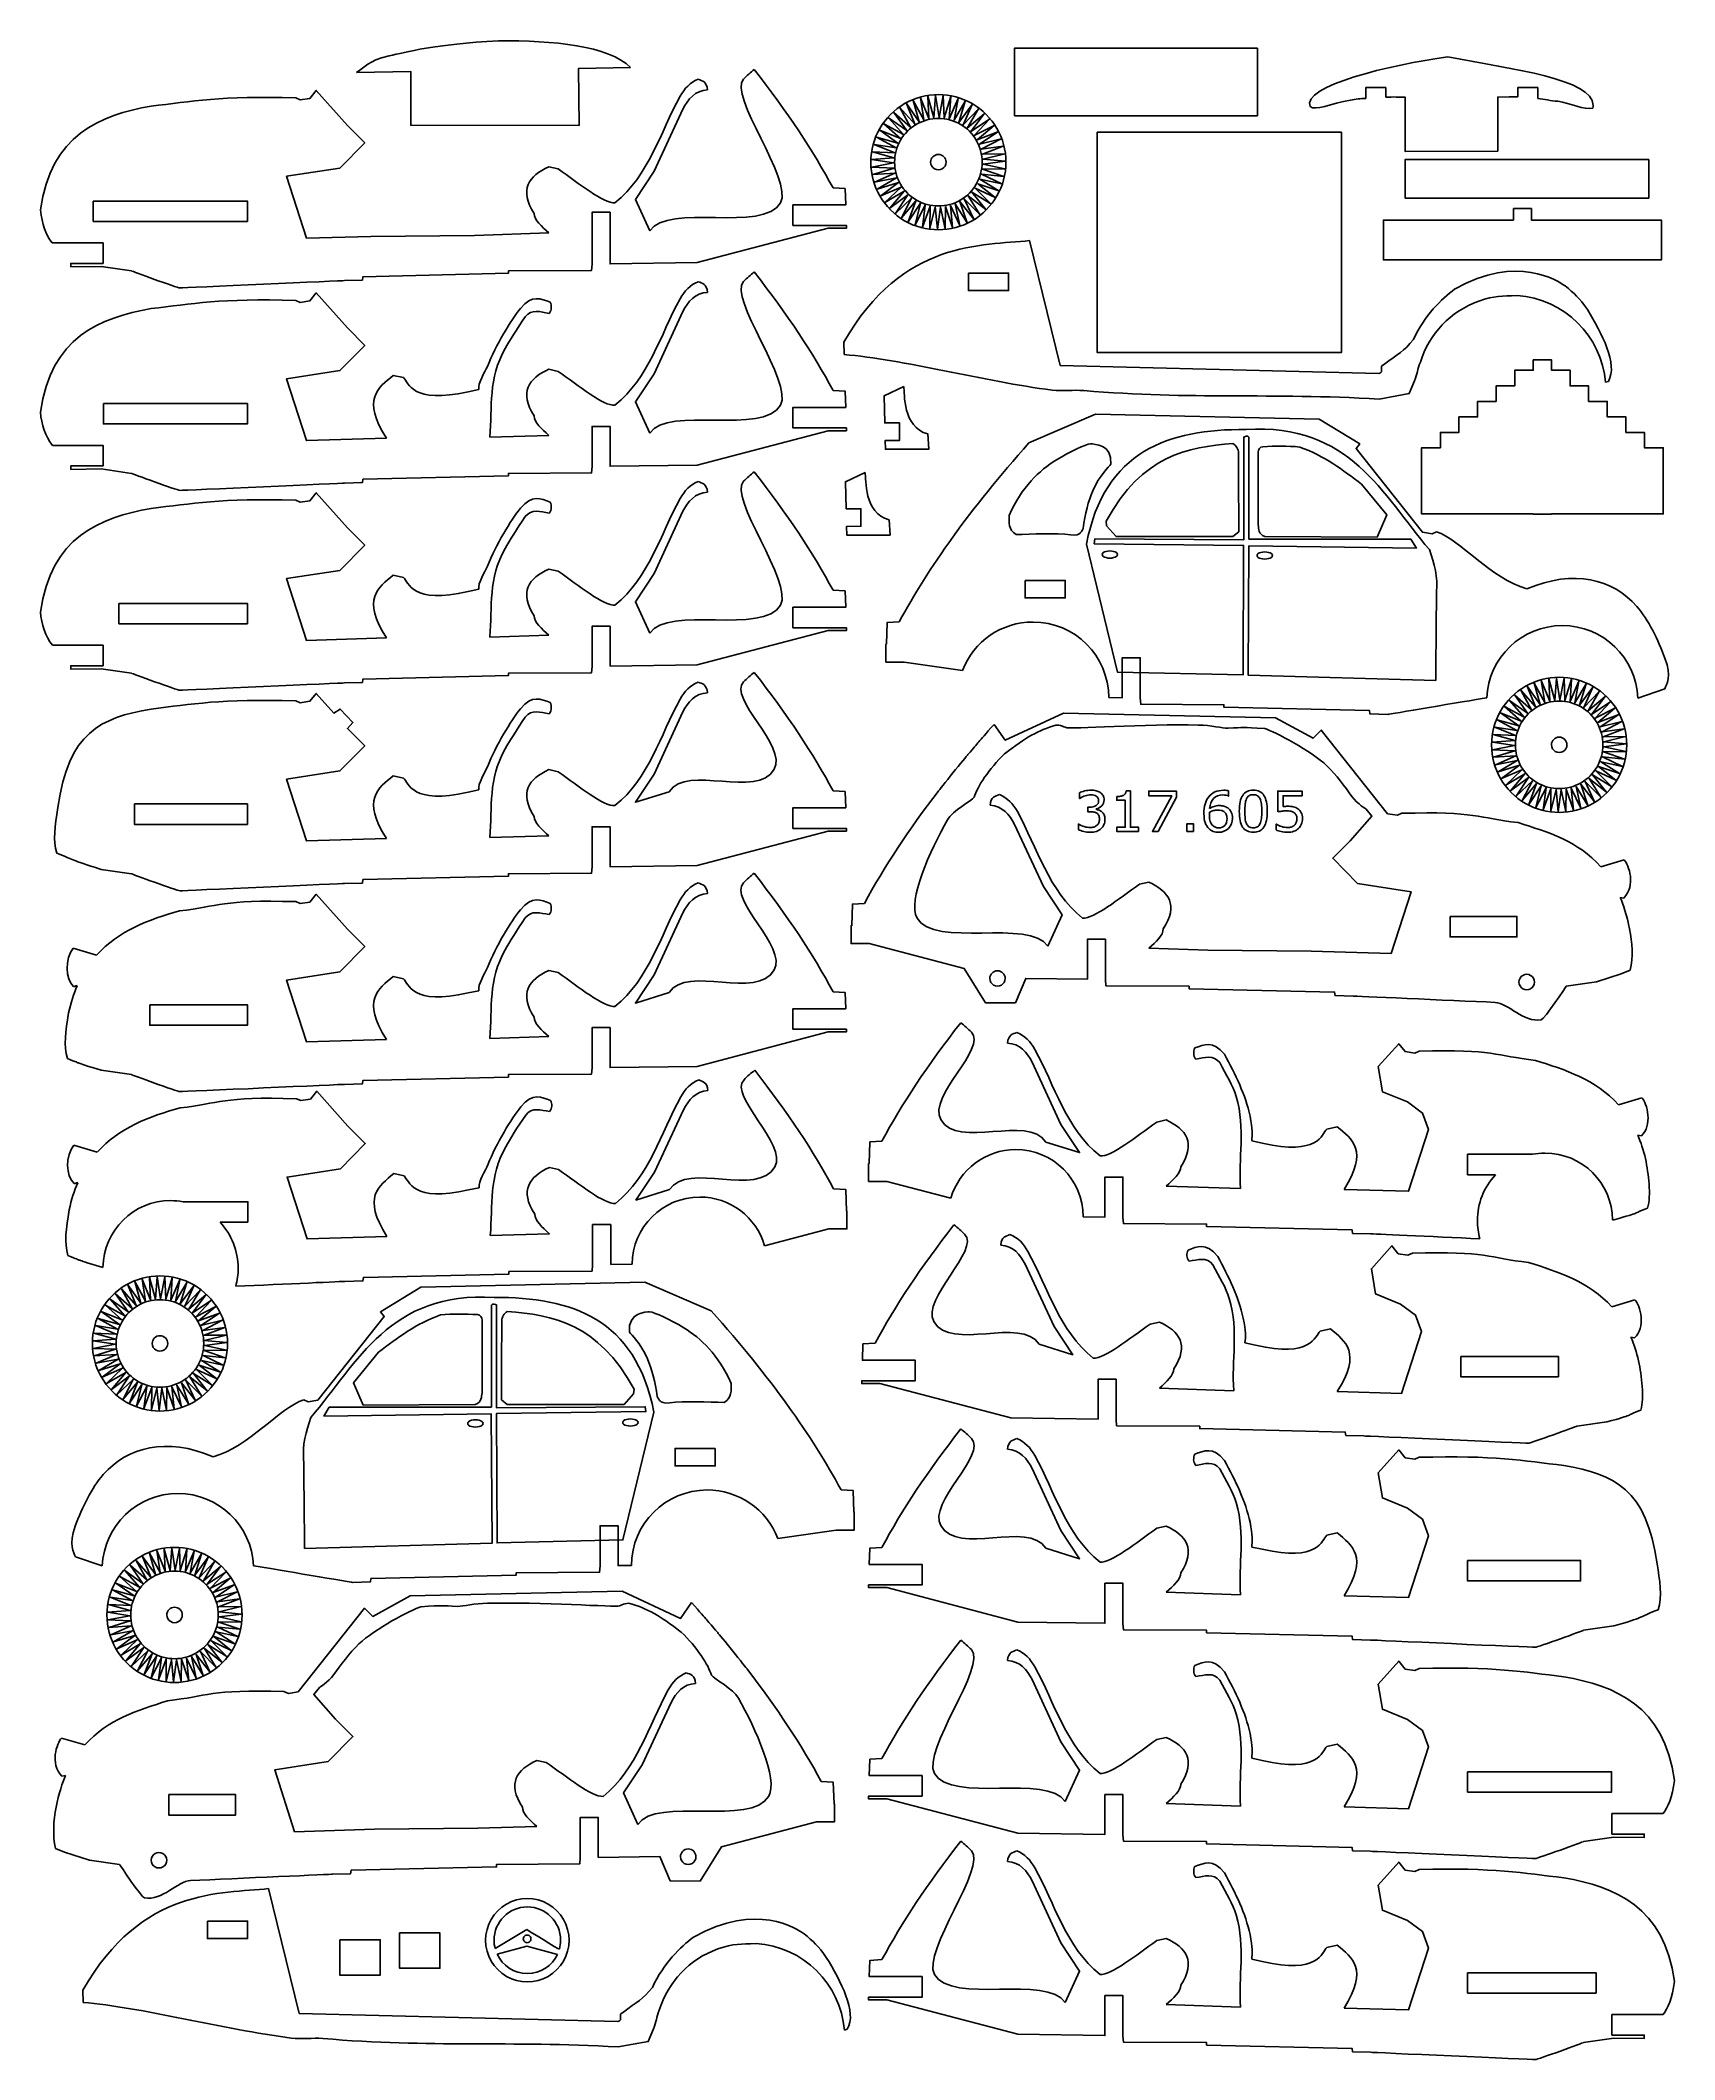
# Model space of a CAD drawing. Extents: x -16 to 68, y -50 to 54.
import ezdxf

# ---------------------------------------------------------------- set-up
doc = ezdxf.new("R2010")
doc.units = 0
doc.layers.add('Layer_1', color=7, linetype='CONTINUOUS')

msp = doc.modelspace()

# ---------------------------------------------------------------- linework, layer by layer
at = {"layer": 'Layer_1', "color": 7}
for points in [[(34.410261, 50.185669), (34.410261, 53.661379), (46.89763, 53.661379), (46.89763, 50.185669)], [(14.680057, 52.666622)], [(21.035894, 52.56411)], [(32.932701, 45.36893), (32.035665, 46.080169), (32.640013, 45.107905), (31.829902, 45.916763), (32.319481, 44.881948), (31.606852, 45.777878), (31.975282, 44.693999), (31.369426, 45.665324), (31.611901, 44.546512), (31.120715, 45.580567), (31.234076, 44.441409), (30.863966, 45.524714), (30.846742, 44.38006), (30.602534, 45.498493), (30.454931, 44.363264), (30.339805, 45.502245), (30.063758, 44.391241), (30.079209, 45.535921), (29.678318, 44.463629), (29.824159, 45.599083), (29.303647, 44.579476), (29.577972, 45.690906), (28.944626, 44.737279), (29.343855, 45.810196), (28.605932, 44.934981), (29.124862, 45.955392), (28.291983, 45.17), (28.923848, 46.124609), (28.006871, 45.439274), (28.743434, 46.315633), (27.75431, 45.739296), (28.58597, 46.525979), (27.537598, 46.066149), (28.453511, 46.752904), (27.359554, 46.415576), (28.347784, 46.993448), (27.222506, 46.783022), (28.270166, 47.244476), (27.128235, 47.163694), (28.221667, 47.502718), (27.077972, 47.552631), (28.202922, 47.764803), (27.07237, 47.944765), (28.214174, 48.027317), (27.111508, 48.334978), (28.255278, 48.286837), (27.19487, 48.718187), (28.325696, 48.539979), (27.32137, 49.089395), (28.424513, 48.783446), (27.489362, 49.443764), (28.550439, 49.01406), (27.696652, 49.776674), (28.701831, 49.228817), (27.940542, 50.083783), (28.876718, 49.424915), (28.21785, 50.361091), (29.072816, 49.599802), (28.524959, 50.604981), (29.287573, 49.751194), (28.857869, 50.812271), (29.518187, 49.87712), (29.212238, 50.980263), (29.761654, 49.975937), (29.583446, 51.106763), (30.014796, 50.046356), (29.966655, 51.190125), (30.274316, 50.087459), (30.356871, 51.229263), (30.53683, 50.098711), (30.749002, 51.223661), (30.798916, 50.079966), (31.137939, 51.173399), (31.057157, 50.03147), (31.518611, 51.079127), (31.308186, 49.953849), (31.886057, 50.942079), (31.548729, 49.848122), (32.235484, 50.764035), (31.775654, 49.715663), (32.562337, 50.547323), (31.986, 49.558199), (32.862359, 50.294762), (32.177024, 49.377785), (33.131633, 50.00965), (32.346241, 49.176771), (33.366652, 49.695701), (32.491439, 48.957778), (33.564354, 49.357007), (32.610727, 48.723661), (33.722157, 48.997986), (32.70255, 48.477474), (33.838004, 48.623315), (32.765712, 48.222424), (33.910392, 48.237876), (32.799388, 47.961828), (33.938369, 47.846702), (32.80314, 47.699099), (33.921573, 47.454891), (32.776919, 47.437667), (33.860224, 47.067557), (32.721066, 47.180918), (33.755121, 46.689732), (32.636309, 46.932207), (33.607634, 46.326351), (32.523755, 46.694781), (33.419685, 45.982152), (32.38487, 46.471732), (33.193728, 45.66162), (32.221466, 46.265968)], [(64.142866, 50.718649)], [(51.210864, 49.340074), (51.210864, 38.015632), (38.66301, 38.015632), (38.66301, 49.340074)], [(30.899754, 47.802967)], [(32.752031, 47.802969)], [(33.975769, 47.802967)], [(67.005869, 47.939844), (67.005869, 45.954542), (54.480391, 45.954542), (54.480391, 47.939844)], [(-12.931114, 45.801171), (-5.006951, 45.801171), (-5.006951, 44.756028), (-12.931114, 44.756028), (-12.931114, 45.801171)], [(60.05113, 45.421481), (60.05113, 44.825348), (53.372414, 44.825348), (53.372414, 42.780458), (67.656718, 42.780458), (67.656718, 44.825348), (60.977867, 44.825348), (60.977867, 45.421481)], [(21.035894, 42.160125)], [(32.048672, 42.10254), (34.111748, 42.10254), (34.111748, 41.203695), (32.048672, 41.203695)], [(61.06823, 37.643771), (61.06823, 37.108291), (60.115614, 37.108291), (60.115614, 36.306305), (59.164479, 36.306305), (59.164479, 35.512798), (58.205915, 35.512798), (58.205915, 34.716281), (57.249952, 34.716281), (57.249952, 33.913199), (56.299933, 33.913199), (56.299933, 33.131175), (55.330847, 33.131175), (55.330847, 32.34136), (55.329524, 32.34136), (55.329524, 29.732332), (60.115781, 29.732332), (60.115781, 29.728496), (61.068397, 29.728496), (61.068397, 29.722199), (62.011613, 29.722199), (62.011613, 29.728496), (62.964351, 29.728496), (62.964351, 29.732332), (67.748994, 29.732332), (67.748994, 32.34136), (67.748994, 32.34136), (67.748994, 33.131175), (66.77991, 33.131175), (66.77991, 33.913199), (65.830013, 33.913199), (65.830013, 34.716281), (64.874047, 34.716281), (64.874047, 35.512798), (63.915364, 35.512798), (63.915364, 36.306305), (62.964351, 36.306305), (62.964351, 37.108291), (62.011613, 37.108291), (62.011613, 37.643771)], [(-12.402253, 35.397597), (-5.006814, 35.397597), (-5.006814, 34.352044), (-12.402253, 34.352044), (-12.402253, 35.397597)], [(28.719243, 36.278145)], [(21.035894, 31.89027)], [(26.733249, 31.862194)], [(37.786681, 28.747315)], [(39.665413, 27.730254)], [(47.628405, 27.680251)], [(34.954276, 26.306838), (37.017353, 26.306838), (37.017353, 25.407993), (34.954276, 25.407993)], [(-11.609235, 25.129108), (-5.006814, 25.129108), (-5.006814, 24.082188), (-11.609235, 24.082188), (-11.609235, 25.129108)], [(56.103557, 25.739619)], [(21.035894, 21.583908)], [(64.83468, 15.427074), (63.937645, 16.138313), (64.541993, 15.166049), (63.731881, 15.974907), (64.221461, 14.940092), (63.508832, 15.836022), (63.877261, 14.752143), (63.271405, 15.723468), (63.51388, 14.604656), (63.022694, 15.638711), (63.136055, 14.499553), (62.765945, 15.582858), (62.748721, 14.438204), (62.504513, 15.556637), (62.35691, 14.421408), (62.241785, 15.560389), (61.965737, 14.449385), (61.981188, 15.594065), (61.580297, 14.521773), (61.726138, 15.657227), (61.205626, 14.63762), (61.479951, 15.74905), (60.846605, 14.795423), (61.245835, 15.86834), (60.507912, 14.993125), (61.026842, 16.013536), (60.193962, 15.228144), (60.825827, 16.182753), (59.90885, 15.497418), (60.645413, 16.373777), (59.656289, 15.79744), (60.487949, 16.584123), (59.439577, 16.124293), (60.355491, 16.811048), (59.261534, 16.47372), (60.249763, 17.051592), (59.124485, 16.841166), (60.172145, 17.30262), (59.030214, 17.221838), (60.123647, 17.560862), (58.979951, 17.610775), (60.104901, 17.822947), (58.97435, 18.002909), (60.116154, 18.085461), (59.013487, 18.393122), (60.157257, 18.344981), (59.096849, 18.776331), (60.227676, 18.598123), (59.223349, 19.147539), (60.326492, 18.84159), (59.391341, 19.501908), (60.452418, 19.072204), (59.598631, 19.834818), (60.60381, 19.286961), (59.842522, 20.141927), (60.778697, 19.483059), (60.119829, 20.419235), (60.974796, 19.657946), (60.426939, 20.663125), (61.189553, 19.809338), (60.759848, 20.870415), (61.420166, 19.935264), (61.114218, 21.038407), (61.663633, 20.034081), (61.485425, 21.164907), (61.916776, 20.1045), (61.868635, 21.248269), (62.176295, 20.145603), (62.25885, 21.287407), (62.438809, 20.156855), (62.650981, 21.281805), (62.700895, 20.13811), (63.039919, 21.231543), (62.959136, 20.089614), (63.420591, 21.137271), (63.210165, 20.011993), (63.788036, 21.000223), (63.450708, 19.906266), (64.137463, 20.822179), (63.677633, 19.773807), (64.464316, 20.605467), (63.88798, 19.616343), (64.764338, 20.352906), (64.079004, 19.435929), (65.033612, 20.067794), (64.248221, 19.234915), (65.268631, 19.753845), (64.393419, 19.015922), (65.466333, 19.415151), (64.512706, 18.781805), (65.624136, 19.05613), (64.60453, 18.535618), (65.739984, 18.681459), (64.667691, 18.280568), (65.812371, 18.29602), (64.701367, 18.019972), (65.840348, 17.904846), (64.705119, 17.757243), (65.823552, 17.513035), (64.678899, 17.495811), (65.762203, 17.125701), (64.623045, 17.239062), (65.6571, 16.747876), (64.538289, 16.990351), (65.509614, 16.384495), (64.425735, 16.752925), (65.321664, 16.040296), (64.28685, 16.529876), (65.095707, 15.719764), (64.123446, 16.324112)], [(62.801733, 17.861111)], [(64.65401, 17.861113)], [(65.877749, 17.861111)], [(-10.816217, 14.821926), (-5.006678, 14.821926), (-5.006678, 13.77569), (-10.816217, 13.77569), (-10.816217, 14.821926)], [(42.735326, 15.177911), (41.79507, 13.4118), (41.496533, 13.4118), (42.496773, 15.244873), (41.313786, 15.244873), (41.313786, 15.489008), (42.735326, 15.489008)], [(43.604435, 13.4118), (43.271019, 13.4118), (43.271019, 13.809384), (43.604435, 13.809384)], [(45.617413, 14.085643)], [(47.03624, 13.817773)], [(47.403109, 14.451102)], [(21.035898, 11.263263)], [(56.800051, 9.044042), (60.23081, 9.044042), (60.23081, 7.99453), (56.800051, 7.99453)], [(33.14183, 5.853577)], [(60.3378, 5.671062)], [(-10.023195, 4.50279), (-5.006673, 4.50279), (-5.006673, 3.455049), (-10.023195, 3.455049)], [(31.654409, 3.580702)], [(21.063243, 1.138887)], [(31.302214, -6.804152)], [(-7.069778, -15.334836), (-7.966813, -14.623596), (-7.362465, -15.595861), (-8.172577, -14.787003), (-7.682997, -15.821817), (-8.395626, -14.925888), (-8.027196, -16.009767), (-8.633053, -15.038442), (-8.390578, -16.157254), (-8.881764, -15.123198), (-8.768403, -16.262357), (-9.138513, -15.179052), (-9.155737, -16.323706), (-9.399945, -15.205272), (-9.547548, -16.340501), (-9.662673, -15.20152), (-9.938721, -16.312524), (-9.923269, -15.167844), (-10.324161, -16.240137), (-10.17832, -15.104683), (-10.698832, -16.124289), (-10.424507, -15.012859), (-11.057853, -15.966486), (-10.658623, -14.893569), (-11.396546, -15.768784), (-10.877616, -14.748374), (-11.710495, -15.533766), (-11.078631, -14.579157), (-11.995608, -15.264491), (-11.259045, -14.388133), (-12.248168, -14.96447), (-11.416509, -14.177787), (-12.464881, -14.637617), (-11.548967, -13.950861), (-12.642924, -14.288189), (-11.654695, -13.710318), (-12.779973, -13.920744), (-11.732313, -13.459289), (-12.874244, -13.540072), (-11.780811, -13.201048), (-12.924507, -13.151134), (-11.799557, -12.938962), (-12.930108, -12.759001), (-11.788304, -12.676448), (-12.890971, -12.368788), (-11.747201, -12.416929), (-12.807609, -11.985579), (-11.676782, -12.163786), (-12.681109, -11.614371), (-11.577966, -11.920319), (-12.513117, -11.260001), (-11.45204, -11.689706), (-12.305826, -10.927092), (-11.300648, -11.474949), (-12.061936, -10.619982), (-11.125761, -11.27885), (-11.784629, -10.342675), (-10.929662, -11.103963), (-11.477519, -10.098785), (-10.714905, -10.952571), (-11.14461, -9.891494), (-10.484292, -10.826645), (-10.79024, -9.723502), (-10.240825, -10.727829), (-10.419032, -9.597002), (-9.987682, -10.65741), (-10.035823, -9.51364), (-9.728163, -10.616307), (-9.645608, -9.474503), (-9.465649, -10.605054), (-9.253477, -9.480104), (-9.203563, -10.6238), (-8.864539, -9.530367), (-8.945322, -10.672296), (-8.483867, -9.624638), (-8.694293, -10.749916), (-8.116422, -9.761687), (-8.45375, -10.855644), (-7.766995, -9.93973), (-8.226825, -10.988102), (-7.440142, -10.156443), (-8.016478, -11.145566), (-7.14012, -10.409003), (-7.825454, -11.32598), (-6.870846, -10.694116), (-7.656237, -11.526995), (-6.635827, -11.008065), (-7.511039, -11.745988), (-6.438125, -11.346758), (-7.391752, -11.980104), (-6.280322, -11.705779), (-7.299928, -12.226291), (-6.164474, -12.08045), (-7.236767, -12.481342), (-6.092087, -12.46589), (-7.203091, -12.741938), (-6.06411, -12.857063), (-7.199339, -13.004666), (-6.080906, -13.248874), (-7.225559, -13.266099), (-6.142254, -13.636208), (-7.281413, -13.522848), (-6.247358, -14.014033), (-7.366169, -13.771559), (-6.394844, -14.377415), (-7.478723, -14.008985), (-6.582794, -14.721614), (-7.617608, -14.232034), (-6.80875, -15.042146), (-7.781012, -14.437798)], [(-9.102725, -12.900799)], [(-7.250447, -12.900796)], [(-6.026709, -12.900799)], [(57.345043, -13.564613), (62.361567, -13.564613), (62.361567, -14.612353), (57.345043, -14.612353)], [(16.200557, -15.855311)], [(6.358832, -16.922374)], [(14.321824, -16.872371)], [(31.654425, -17.291688)], [(19.032961, -18.295787), (16.969884, -18.295787), (16.969884, -19.194633), (19.032961, -19.194633)], [(-2.11632, -18.863006)], [(-6.319732, -29.285701), (-7.216767, -28.574461), (-6.612419, -29.546726), (-7.422531, -28.737868), (-6.932951, -29.772682), (-7.64558, -28.876753), (-7.27715, -29.960632), (-7.883006, -28.989307), (-7.640532, -30.108119), (-8.131717, -29.074063), (-8.018357, -30.213222), (-8.388466, -29.129917), (-8.405691, -30.274571), (-8.649899, -29.156137), (-8.797502, -30.291366), (-8.912627, -29.152385), (-9.188675, -30.263389), (-9.173223, -29.118709), (-9.574115, -30.191002), (-9.428274, -29.055548), (-9.948786, -30.075154), (-9.67446, -28.963724), (-10.307807, -29.917351), (-9.908577, -28.844434), (-10.6465, -29.719649), (-10.12757, -28.699239), (-10.960449, -29.484631), (-10.328585, -28.530022), (-11.245562, -29.215356), (-10.508999, -28.338998), (-11.498122, -28.915335), (-10.666463, -28.128652), (-11.714835, -28.588482), (-10.798921, -27.901726), (-11.892878, -28.239054), (-10.904649, -27.661183), (-12.029927, -27.871609), (-10.982267, -27.410154), (-12.124198, -27.490937), (-11.030765, -27.151913), (-12.174461, -27.101999), (-11.049511, -26.889827), (-12.180062, -26.709866), (-11.038258, -26.627313), (-12.140925, -26.319653), (-10.997155, -26.367794), (-12.057563, -25.936444), (-10.926736, -26.114651), (-11.931063, -25.565236), (-10.827919, -25.871184), (-11.763071, -25.210866), (-10.701994, -25.640571), (-11.55578, -24.877957), (-10.550602, -25.425814), (-11.31189, -24.570847), (-10.375715, -25.229715), (-11.034583, -24.29354), (-10.179616, -25.054828), (-10.727473, -24.04965), (-9.964859, -24.903436), (-10.394564, -23.842359), (-9.734246, -24.777511), (-10.040194, -23.674367), (-9.490779, -24.678694), (-9.668986, -23.547867), (-9.237636, -24.608275), (-9.285777, -23.464505), (-8.978117, -24.567172), (-8.895562, -23.425368), (-8.715603, -24.555919), (-8.503431, -23.430969), (-8.453517, -24.574665), (-8.114493, -23.481232), (-8.195276, -24.623161), (-7.733821, -23.575503), (-7.944247, -24.700781), (-7.366376, -23.712552), (-7.703704, -24.806509), (-7.016948, -23.890595), (-7.476778, -24.938967), (-6.690095, -24.107308), (-7.266432, -25.096431), (-6.390074, -24.359868), (-7.075408, -25.276845), (-6.120799, -24.644981), (-6.906191, -25.47786), (-5.885781, -24.95893), (-6.760993, -25.696853), (-5.688079, -25.297623), (-6.641706, -25.93097), (-5.530276, -25.656644), (-6.549882, -26.177156), (-5.414428, -26.031315), (-6.486721, -26.432207), (-5.342041, -26.416755), (-6.453045, -26.692803), (-5.314064, -26.807928), (-6.449293, -26.955531), (-5.330859, -27.199739), (-6.475513, -27.216964), (-5.392208, -27.587073), (-6.531367, -27.473713), (-5.497311, -27.964898), (-6.616123, -27.722424), (-5.644798, -28.32828), (-6.728677, -27.95985), (-5.832748, -28.672479), (-6.867562, -28.182899), (-6.058704, -28.993011), (-7.030966, -28.388663)], [(57.697113, -24.053512), (63.506517, -24.053512), (63.506517, -25.099748), (57.697113, -25.099748)], [(-8.352679, -26.851664)], [(-6.500401, -26.851661)], [(-5.276663, -26.851664)], [(31.654427, -28.147285)], [(57.697113, -34.909792), (65.092556, -34.909792), (65.092556, -35.955343), (57.697113, -35.955343)], [(-9.046144, -36.083731), (-5.615384, -36.083731), (-5.615384, -37.13325), (-9.046144, -37.13325)], [(18.042842, -39.274212)], [(-9.153129, -39.456726)], [(-7.058854, -42.581891), (-4.995778, -42.581891), (-4.995778, -43.480736), (-7.058854, -43.480736)], [(-0.257485, -43.546178), (1.821204, -43.546178), (1.821204, -45.360283), (-0.257485, -45.360283)], [(2.810894, -43.195684), (4.889583, -43.195684), (4.889583, -45.009789), (2.810894, -45.009789)], [(9.358324, -43.015326)], [(9.565086, -43.498811)], [(11.522488, -43.567317)], [(9.378996, -45.278794)], [(57.697254, -45.240355), (64.299539, -45.240355), (64.299539, -46.287277), (57.697254, -46.287277)]]:
    msp.add_lwpolyline(points, close=True, dxfattribs=at)
for points in [[(14.680076, 52.666615), (12.010924, 52.621625), (12.037356, 49.689872), (3.388955, 49.702704), (3.383584, 52.465986), (0.607756, 52.419121)], [(10.482056, 44.166187), (6.655608, 44.041218), (1.344029, 43.991176), (-1.970376, 43.900936), (-2.99624, 47.076426), (-0.248297, 47.501647), (1.025044, 48.7929), (0.133993, 49.686822), (-1.469134, 51.488203), (-1.793724, 51.079116), (-2.293736, 51.004189), (-2.518789, 51.104137)], [(52.462668, 51.083025), (52.462668, 51.639354), (53.490175, 51.639354), (53.490175, 51.15234)], [(54.023593, 51.15234), (54.480391, 51.15234), (54.480391, 48.359872), (59.246765, 48.369847), (59.246765, 51.152343), (59.832811, 51.159037)], [(60.276629, 51.161921), (60.276629, 51.639354), (61.304133, 51.639354), (61.304133, 51.072637)], [(15.673452, 44.2768), (14.93239, 45.891275), (15.892762, 47.335387), (17.375159, 50.535488)], [(10.960875, 47.456938), (10.482056, 47.566456)], [(-0.018595, 41.716172), (0.906502, 41.741193), (0.931523, 41.916204), (8.406947, 42.091214), (8.406947, 42.216183), (12.682134, 42.241204), (12.707155, 42.565931), (12.706745, 42.565931), (12.706745, 44.630239), (12.706745, 45.226096), (13.633482, 45.226096), (13.633482, 44.630239), (13.633482, 42.579057), (18.10747, 42.641269), (24.844704, 44.409972), (25.775269, 44.409972), (25.775269, 44.54998), (23.023908, 44.54998), (23.023908, 45.604831), (25.737533, 45.604831), (25.711008, 46.442969), (25.09218, 46.478381)], [(-15.038628, 43.655648), (-12.419754, 43.655648), (-12.419754, 42.600933), (-14.087689, 42.600933), (-14.075658, 42.422505), (-12.519428, 42.441236), (-10.969352, 42.216183)], [(53.133794, 36.936971), (36.767, 37.355632), (35.185331, 43.770201)], [(2.135132, 33.62233), (-1.970376, 33.496952), (-2.99624, 36.672304), (-0.248297, 37.097663), (1.025044, 38.388915), (0.133993, 39.282838), (-1.469134, 41.084219), (-1.793724, 40.675131), (-2.293736, 40.600067), (-2.518789, 40.700152)], [(15.673452, 33.872815), (14.93239, 35.48729), (15.892762, 36.931266), (17.375159, 40.131503)], [(25.64819, 38.553102), (25.656948, 37.916773)], [(3.015792, 36.732055), (2.485291, 36.847452)], [(10.960875, 37.052953), (10.482056, 37.162471)], [(53.159636, 35.631226), (54.69768, 35.909739), (54.976194, 36.559331)], [(64.780083, 36.492336), (64.930211, 36.540736)], [(-0.018595, 31.31205), (0.906502, 31.337071), (0.931523, 31.512082), (8.406947, 31.687093), (8.406947, 31.812062), (12.682134, 31.83722), (12.707155, 32.16222), (12.707155, 34.226664), (13.633892, 34.226664), (13.633892, 32.175072), (18.10747, 32.237284), (24.844704, 34.00585), (25.775269, 34.00585), (25.775269, 34.146132), (23.023908, 34.146132), (23.023908, 35.200983), (25.737533, 35.200983), (25.711008, 36.038984), (25.09218, 36.074259)], [(6.880387, 36.125396), (6.335529, 36.009861)], [(28.719232, 36.27809), (27.711501, 35.800776), (27.743899, 34.407253), (28.510397, 34.407253), (28.510397, 33.507079), (27.759628, 33.494591), (27.776456, 33.053121), (30.002549, 33.055237), (29.951603, 33.837428)], [(38.574266, 34.860219), (35.154308, 33.376866)], [(56.10037, 28.809766), (55.875318, 28.709819), (55.375306, 28.784882), (51.962595, 33.08509), (52.154286, 33.324089), (50.074939, 34.597703), (38.574266, 34.860219)], [(-15.025092, 33.251663), (-12.419754, 33.251663), (-12.419754, 32.196949), (-14.087689, 32.196949), (-14.075658, 32.018383), (-12.519428, 32.037115), (-10.969352, 31.812062)], [(10.482056, 33.762202), (7.446848, 33.672236)], [(38.106575, 28.179289), (39.697666, 21.603677), (46.159254, 21.454925), (46.187196, 28.109781), (38.511721, 28.197286), (38.549226, 28.447302), (46.1997, 28.397311), (46.199687, 33.68514)], [(46.928278, 32.899517), (46.928284, 29.169296)], [(26.733238, 31.862138), (25.725507, 31.384825), (25.757905, 29.991301), (26.524402, 29.991301), (26.524402, 29.091128), (25.773635, 29.07864), (25.790462, 28.637169), (28.016555, 28.639286), (27.965609, 29.421476)], [(53.045135, 28.532865), (53.540142, 29.681984), (52.249589, 31.255398)], [(2.135269, 23.352338), (-1.970376, 23.227096), (-2.99624, 26.402449), (-0.248297, 26.827671), (1.025044, 28.119059), (0.133993, 29.012982), (-1.469134, 30.814227), (-1.793724, 30.405275), (-2.293736, 30.330212), (-2.518789, 30.430297)], [(15.673452, 23.602959), (14.93239, 25.217434), (15.892762, 26.66141), (17.375159, 29.861648)], [(39.124253, 29.347358), (39.149256, 29.109841), (39.636785, 28.559807), (45.637159, 28.572322), (45.937186, 28.809822)], [(46.4497, 28.434813), (54.787721, 28.422325), (55.062731, 27.972295), (46.462201, 28.084804), (46.412198, 21.442342), (56.063685, 21.168842)], [(47.281859, 28.568218), (53.045135, 28.532865)], [(3.015792, 26.462199), (2.485291, 26.577597)], [(10.960875, 26.783098), (10.482056, 26.89248)], [(-0.018595, 21.042195), (0.906502, 21.067216), (0.931523, 21.242227), (8.406947, 21.417238), (8.406947, 21.542206), (12.682134, 21.567227), (12.707155, 21.892228), (12.707155, 23.956673), (13.633892, 23.956673), (13.633892, 21.90508), (18.10747, 21.967154), (24.844704, 23.735858), (25.775269, 23.735858), (25.775269, 23.876003), (23.023908, 23.876003), (23.023908, 24.930854), (25.737533, 24.930854), (25.711008, 25.768992), (25.09218, 25.804267)], [(6.880387, 25.855541), (6.335529, 25.740006)], [(28.489402, 24.183874), (27.870575, 24.148598), (27.835299, 23.034818), (27.806313, 23.034818), (27.806313, 22.115465), (28.736879, 22.115465), (31.738315, 21.682859)], [(-15.025092, 22.981671), (-12.419754, 22.981671), (-12.419754, 21.926957), (-14.087689, 21.926957), (-14.075658, 21.748528), (-12.519428, 21.76726), (-10.969352, 21.542206)], [(10.482056, 23.492347), (7.446848, 23.402381)], [(39.258586, 20.294258), (39.947691, 20.284687), (39.947691, 22.336279), (40.874428, 22.336279), (40.874428, 20.271834), (40.899449, 19.946834), (45.174636, 19.921813), (45.174636, 19.796707), (52.65006, 19.621696), (52.675081, 19.446686), (53.600178, 19.421801)], [(2.135269, 13.045976), (-1.970376, 12.920598), (-2.99624, 16.096088), (-0.248297, 16.52131), (1.025044, 17.812561), (0.133993, 18.706484), (0.41442, 19.014257), (-0.236538, 19.702405), (-0.563726, 19.490341), (-1.469134, 20.507865), (-1.793724, 20.098777), (-2.293736, 20.023851), (-2.518789, 20.123798)], [(66.45158, 20.267596), (67.835806, 20.745048)], [(16.663494, 15.45347), (14.93239, 14.910936), (15.892762, 16.355049), (17.375159, 19.55515)], [(36.924695, 19.493561), (33.935018, 18.094707), (33.365822, 18.909459)], [(54.311887, 14.342341), (54.086837, 14.242396), (53.586824, 14.317321), (50.174112, 18.617667), (49.753127, 18.203241), (47.824178, 19.254812), (36.924695, 19.493561)], [(3.015792, 16.155701), (2.485291, 16.271099)], [(10.960875, 16.476599), (10.482056, 16.586118)], [(-0.018595, 10.735697), (0.906502, 10.760718), (0.931523, 10.935729), (8.406947, 11.110739), (8.406947, 11.235708), (12.682134, 11.260729), (12.707155, 11.58573), (12.707155, 13.650174), (13.633892, 13.650174), (13.633892, 11.598582), (18.10747, 11.660793), (24.844704, 13.429497), (25.775269, 13.429497), (25.775269, 13.569642), (23.023908, 13.569642), (23.023908, 14.624492), (25.737533, 14.624492), (25.711008, 15.462494), (25.09218, 15.497906)], [(6.880387, 15.549179), (6.335529, 15.433645)], [(37.767507, 15.109518), (37.753537, 15.109518), (37.753537, 15.401076)], [(38.29905, 14.423169), (38.173493, 14.423169), (38.173493, 14.654743), (38.27115, 14.654743)], [(38.608702, 14.566859), (38.608702, 14.547355)], [(40.792043, 13.4118), (39.667644, 13.4118), (39.667644, 13.623843), (40.100106, 13.623843), (40.100106, 15.016093), (39.667644, 15.016093), (39.667644, 15.205817)], [(40.151735, 15.49602), (40.367963, 15.49602), (40.367963, 13.623884), (40.792057, 13.623884), (40.792043, 13.4118)], [(45.415169, 15.496027), (45.415169, 15.22958), (45.401199, 15.22958)], [(47.944371, 14.418991), (47.944371, 15.488981), (49.194326, 15.488981), (49.194326, 15.244846), (48.213611, 15.244846), (48.213611, 14.692416)], [(52.491624, 14.553202), (52.781404, 14.195285), (51.659054, 12.925006), (50.768001, 12.031088), (52.041372, 10.739775), (54.789253, 10.314532), (53.76341, 7.13913), (49.657728, 7.264447)], [(34.417886, 13.773702), (35.900299, 10.573506), (36.860715, 9.129479), (36.119573, 7.514973)], [(37.693667, 13.499684), (37.693667, 13.79125), (37.714589, 13.79125)], [(38.908636, 14.412026), (38.908744, 14.41204)], [(45.334419, 14.074528), (45.334277, 14.074467)], [(47.855137, 13.489878), (47.855137, 13.784231), (47.874641, 13.784231)], [(49.208242, 14.071538), (49.20829, 14.071653)], [(10.482056, 13.185849), (7.446848, 13.095882)], [(-12.519428, 11.460761), (-10.969352, 11.235708)], [(65.745289, 11.950706), (64.536755, 11.59836)], [(41.310989, 10.804585), (40.832257, 10.695148)], [(2.135273, 2.725331), (-1.970372, 2.599953), (-2.996236, 5.775441), (-0.248293, 6.200668), (1.025048, 7.491919), (0.133997, 8.38584), (-1.46913, 10.187219), (-1.793721, 9.778135), (-2.293732, 9.703209), (-2.518785, 9.803155)], [(26.700917, 9.716468), (26.082089, 9.68106), (26.046814, 8.567277), (26.017828, 8.567277), (26.017828, 7.648057), (26.948393, 7.648057), (31.82682, 6.367335), (32.93103, 4.601643), (34.463469, 4.606404), (34.993423, 5.861154), (38.159206, 5.817122), (38.159206, 7.868718), (39.085943, 7.868718), (39.085943, 5.804269), (39.110964, 5.479274), (43.386148, 5.454247), (43.386148, 5.329282), (50.861576, 5.154271), (50.886595, 4.979261), (51.811696, 4.954241)], [(65.543068, 10.021624), (65.727655, 9.98826)], [(16.663498, 5.132829), (14.932395, 4.590296), (15.892767, 6.034408), (17.375163, 9.234502)], [(-12.755415, 7.051249), (-13.952189, 7.411519)], [(49.657728, 7.264434), (44.346159, 7.314437), (41.310989, 7.404361)], [(10.960879, 6.155957), (10.48206, 6.265471)], [(62.762446, 5.454247), (64.312525, 5.679304), (65.587507, 6.085658), (66.047323, 6.277624)], [(3.015797, 5.835057), (2.485295, 5.950452)], [(6.880392, 5.228532), (6.335533, 5.112997)], [(-0.018591, 0.415055), (0.906506, 0.440074), (0.931527, 0.615085), (8.406951, 0.790096), (8.406951, 0.915068), (12.682138, 0.940087), (12.707159, 1.265089), (12.707159, 3.329531), (13.633896, 3.329531), (13.633896, 1.277935), (18.107474, 1.340148), (24.844708, 3.10885), (25.775274, 3.10885), (25.775274, 3.248998), (23.023912, 3.248998), (23.023912, 4.303852), (25.737537, 4.303852), (25.711012, 5.141853), (25.092185, 5.177261)], [(31.654438, 3.580842), (31.654409, 3.580702)], [(10.48206, 2.865207), (7.446852, 2.775237)], [(55.20912, 2.120593), (54.984071, 2.020782), (54.484056, 2.095709), (54.159468, 2.50466), (53.108442, 1.32375), (53.316537, 0.031538), (54.599999, -0.49103), (55.378249, -1.05763), (55.686571, -1.906979), (54.660705, -5.082466), (51.346301, -4.992092)], [(-12.519424, 1.140118), (-10.969348, 0.915068)], [(35.31517, 1.552083), (36.797567, -1.648153), (37.757939, -3.091992), (36.026836, -2.549731)], [(2.162619, -7.399046), (-1.943026, -7.524283), (-2.968891, -4.348936), (-0.220947, -3.923708), (1.052393, -2.632457), (0.161342, -1.738537), (-1.441784, 0.062843), (-1.766375, -0.346241), (-2.266386, -0.421167), (-2.491439, -0.321222)], [(16.690843, -4.991547), (14.95974, -5.533948), (15.920112, -4.089968), (17.402509, -0.889734)], [(66.642522, -0.271042), (65.454773, -0.637058)], [(42.208278, -1.41709), (41.729454, -1.526471)], [(50.996279, -1.76711), (50.465778, -1.882505)], [(-12.72807, -3.073127), (-13.924843, -2.712857)], [(27.598121, -2.505303), (26.979293, -2.540577), (26.944018, -3.654354), (26.915031, -3.654354), (26.915031, -4.573714), (27.845597, -4.573714)], [(47.146041, -2.604558), (46.601182, -2.489031)], [(66.441518, -2.197113), (66.624875, -2.233345)], [(10.988224, -3.968287), (10.509406, -3.858905)], [(59.130168, -4.227518), (57.697129, -4.227518), (57.697129, -3.178958)], [(3.043142, -4.28918), (2.512641, -4.173785)], [(6.907737, -4.895844), (6.362879, -5.01138)], [(21.574467, -7.881144), (24.872054, -7.015527), (25.802619, -7.015527), (25.802619, -6.096167), (25.773633, -6.096167), (25.738358, -4.982524), (25.11953, -4.947116)], [(37.949603, -6.389172), (39.056411, -6.404491), (39.056411, -4.352901), (39.983145, -4.352901), (39.983145, -6.417344), (40.008175, -6.742345), (44.28336, -6.767375), (44.28336, -6.892481), (51.758786, -7.067492), (51.783816, -7.242503), (52.708916, -7.267242)], [(46.034722, -4.942327), (42.208278, -4.817221)], [(-8.312191, -5.620767), (-4.979465, -5.620767), (-4.979465, -6.669467)], [(0.008755, -9.709322), (0.933851, -9.684302), (0.958872, -9.509291), (8.434296, -9.334281), (8.434296, -9.209176), (12.709483, -9.184289), (12.734505, -8.859154), (12.734505, -6.794712), (13.661242, -6.794712), (13.661242, -8.846301)], [(10.509406, -7.25917), (7.474198, -7.349)], [(65.144528, -6.551888), (65.209743, -6.542442)], [(54.856901, -8.26426), (54.631844, -8.364212), (54.131829, -8.289147), (53.807241, -7.880197), (52.756218, -9.061111), (52.964318, -10.353315), (54.247777, -10.875891), (55.026031, -11.442486), (55.33435, -12.291973), (54.308486, -15.467327), (50.994082, -15.377086)], [(34.962949, -8.832773), (36.445346, -12.033015), (37.405717, -13.476986), (35.67475, -12.934593)], [(-2.113133, -15.792859), (-1.88808, -15.892806), (-1.388069, -15.817744), (2.024643, -11.517535), (1.832951, -11.278536), (3.912299, -10.004922), (15.412971, -9.742406)], [(15.412971, -9.742406), (18.83293, -11.225759)], [(15.880662, -16.423336), (14.289572, -22.998949), (7.827984, -23.1477), (7.800041, -16.492844), (15.475516, -16.405339), (15.438012, -16.155323), (7.787537, -16.205314), (7.78755, -10.917485)], [(66.290304, -10.655895), (65.102552, -11.021912)], [(7.058959, -11.703108), (7.058954, -15.433329)], [(41.856051, -11.801943), (41.377235, -11.911325)], [(50.64406, -12.151966), (50.113554, -12.267361)], [(0.942102, -16.069761), (0.447096, -14.920641), (1.737648, -13.347227)], [(27.245911, -12.890135), (26.627085, -12.925412), (26.60056, -13.763683), (29.314185, -13.763683), (29.314185, -14.818537), (26.562823, -14.818537), (26.562823, -14.958547), (27.493389, -14.958547), (34.230622, -16.727249), (38.7042, -16.789321), (38.7042, -14.737731), (39.630937, -14.737731), (39.630937, -16.802174), (39.655967, -17.127175), (43.931155, -17.152205), (43.931155, -17.277308), (51.406573, -17.452319), (51.431603, -17.62733), (52.356697, -17.652227)], [(46.793822, -12.989552), (46.248963, -12.874024)], [(66.089308, -12.581975), (66.272656, -12.618207)], [(14.862985, -15.255267), (14.837981, -15.492784), (14.350452, -16.042818), (8.350078, -16.030303), (8.050051, -15.792803)], [(45.682503, -15.32718), (41.856051, -15.202075)], [(7.537537, -16.167812), (-0.800484, -16.1803), (-1.075494, -16.63033), (7.525036, -16.517821), (7.575039, -23.160284), (-2.076447, -23.433783)], [(6.705378, -16.034407), (0.942102, -16.069761)], [(63.307315, -17.152215), (64.857532, -16.927298)], [(55.209107, -18.751664), (54.984057, -18.85161), (54.484042, -18.776683), (54.159454, -18.3676), (53.108429, -19.54865), (53.316524, -20.840719), (54.599986, -21.363429), (55.378236, -21.929889), (55.686558, -22.779371), (54.660692, -25.954866), (51.346288, -25.864624)], [(35.315157, -19.320309), (36.797554, -22.52041), (37.757925, -23.964524), (36.026823, -23.421991)], [(25.497835, -20.418751), (26.116662, -20.454027), (26.151938, -21.567807), (26.180924, -21.567807), (26.180924, -22.487161), (25.250358, -22.487161), (22.248922, -22.919766)], [(14.728652, -24.308367), (14.039546, -24.317938), (14.039546, -22.266346), (13.112809, -22.266346), (13.112809, -24.330791), (13.087788, -24.655791), (8.812601, -24.680812), (8.812601, -24.805918), (1.337177, -24.980929), (1.312156, -25.15594), (0.387059, -25.180824)], [(42.208265, -22.289341), (41.72944, -22.398863)], [(50.996265, -22.639361), (50.465765, -22.754765)], [(-12.464343, -24.335029), (-13.848569, -23.857578)], [(27.598121, -23.377536), (26.979293, -23.412945), (26.952768, -24.251087), (29.666393, -24.251087), (29.666393, -25.305933), (26.915031, -25.305933), (26.915031, -25.445942), (27.845597, -25.445942), (34.58283, -27.21465), (39.056411, -27.276856), (39.056411, -25.225267), (39.983145, -25.225267), (39.983145, -27.289707), (40.008175, -27.614711), (44.28336, -27.63974), (44.28336, -27.764714), (51.758786, -27.939722), (51.783816, -28.114733), (52.708916, -28.139763)], [(47.146027, -23.476958), (46.601168, -23.361422)], [(14.259969, -25.634218), (3.360485, -25.872947), (1.431537, -26.92465), (1.010554, -26.510091), (-2.402157, -30.810437), (-2.902169, -30.885363), (-3.127222, -30.785417)], [(17.818842, -26.218292), (17.249646, -27.033052), (14.259969, -25.634218)], [(46.034709, -25.814584), (42.208265, -25.689613)], [(63.659533, -27.639751), (65.209743, -27.414702)], [(55.209109, -29.607129), (54.98406, -29.707205), (54.484045, -29.632148), (54.159457, -29.223195), (53.108431, -30.404107), (53.316526, -31.696176), (54.599988, -32.218884), (55.378239, -32.785346), (55.68656, -33.634974), (54.660694, -36.810323), (51.346291, -36.720087)], [(-1.306953, -30.574587), (-1.596733, -30.932504), (-0.474383, -32.202782), (0.41667, -33.096701), (-0.856701, -34.388013), (-3.604581, -34.813257), (-2.578739, -37.988659), (1.526944, -37.863342)], [(35.31516, -30.175774), (36.797557, -33.376007), (37.757928, -34.819987), (37.016867, -36.434461)], [(16.766785, -31.354086), (15.284372, -34.554283), (14.323956, -35.99831), (15.065099, -37.612816)], [(-13.352094, -33.529398), (-14.560626, -33.177046)], [(42.208267, -33.144944), (41.729443, -33.254326)], [(27.598121, -34.23313), (26.979293, -34.268405), (26.952768, -35.106541), (29.666393, -35.106541), (29.666393, -36.161393), (26.915031, -36.161393), (26.915031, -36.301542), (27.845597, -36.301542), (34.58283, -38.070105), (39.056411, -38.132316), (39.056411, -36.080726), (39.983145, -36.080726), (39.983145, -38.14517), (40.008175, -38.470171), (44.28336, -38.4952), (44.28336, -38.620171), (51.758786, -38.795182), (51.783816, -38.970193), (52.708916, -38.995223)], [(47.14603, -34.332421), (46.601171, -34.216885)], [(50.996268, -33.494967), (50.465768, -33.610222)], [(-14.542988, -35.139498), (-14.358406, -35.106134)], [(9.873683, -34.323203), (10.352414, -34.43264)], [(-0.627028, -40.173517), (0.298068, -40.148498), (0.323089, -39.973487), (7.798514, -39.798476), (7.798514, -39.673504), (12.0737, -39.648485), (12.098721, -39.323483), (12.098721, -37.259174), (13.025459, -37.259174), (13.025459, -39.31063), (16.191241, -39.266604), (16.721195, -40.521355), (18.253634, -40.526115), (19.357844, -38.760424), (24.236271, -37.479694), (25.166837, -37.479694), (25.166837, -36.560481), (25.13785, -36.560481), (25.102575, -35.446698), (24.483747, -35.41129)], [(46.034711, -36.670041), (42.208267, -36.545075)], [(63.659533, -38.495211), (65.209743, -38.270159), (66.765974, -38.288891), (66.778013, -38.110464), (65.110074, -38.110464), (65.110074, -37.05575), (67.739612, -37.05575)], [(1.526944, -37.863355), (6.838512, -37.813351), (9.873683, -37.723427)], [(-14.862657, -38.850134), (-14.402843, -39.0421), (-13.127862, -39.448454), (-11.577785, -39.673504)], [(31.654559, -38.479206), (31.654409, -38.479196)], [(55.209247, -39.939174), (54.98419, -40.039258), (54.484177, -39.964201), (54.159587, -39.555248), (53.108564, -40.73616), (53.316664, -42.028369), (54.600123, -42.550937), (55.378376, -43.11754), (55.686695, -43.967027), (54.660832, -47.142376), (51.346428, -47.05214)], [(14.026267, -47.74746), (-2.340526, -47.328799), (-3.922194, -40.91423)], [(35.315295, -40.507827), (36.797692, -43.708061), (37.758063, -45.15204), (37.017002, -46.766514)], [(9.358324, -43.015326), (7.72939, -43.993122)], [(42.208397, -43.476997), (41.729581, -43.586379)], [(7.827796, -44.282292), (9.34735, -43.874589), (10.926768, -44.295041)], [(27.598121, -44.565197), (26.979293, -44.600471), (26.952768, -45.438745), (29.666393, -45.438745), (29.666393, -46.493599), (26.915031, -46.493599), (26.915031, -46.633609), (27.845597, -46.633609), (34.58283, -48.402309), (39.056411, -48.464383), (39.056411, -46.412793), (39.983145, -46.412793), (39.983145, -48.477236), (40.008175, -48.802237), (44.28336, -48.827267), (44.28336, -48.952229), (51.758786, -49.127241), (51.783948, -49.302252), (52.709043, -49.327282)], [(47.146168, -44.664466), (46.601309, -44.548938)], [(50.996405, -43.82702), (50.4659, -43.942415)], [(-13.459336, -46.131329), (-13.450578, -46.767657)], [(46.034849, -47.002234), (42.208397, -46.877129)], [(63.65966, -48.827269), (65.209878, -48.602212), (66.766104, -48.620945), (66.778143, -48.442658), (65.110212, -48.442658), (65.110212, -47.387936), (67.739742, -47.387936)], [(14.052109, -49.053205), (15.590153, -48.774691), (15.868666, -48.1251)], [(25.672556, -48.192095), (25.822683, -48.143694)]]:
    msp.add_lwpolyline(points, dxfattribs=at)
for points in [[(2.271551, 53.262149), (3.157889, 53.471657), (4.601162, 53.848836), (7.891407, 54.045567)], [(7.891407, 54.045567), (10.694818, 54.061971), (13.575848, 53.79356), (14.680057, 52.666622)], [(0.607756, 52.419121), (1.085773, 52.696777), (1.121857, 52.990393), (2.271551, 53.262149)], [(56.682619, 53.209135), (53.737206, 52.815638), (49.127391, 51.717578), (49.607258, 50.659035)], [(64.142866, 50.718646), (64.112333, 52.081488), (60.072572, 52.574838), (56.682619, 53.209135)], [(18.157512, 52.066696), (17.748085, 51.901356), (17.453617, 51.592436), (17.232552, 51.191642)], [(18.632639, 51.516643), (18.607869, 51.967135), (18.361236, 51.974111), (18.157512, 52.066696)], [(20.486934, 52.077224), (19.66903, 51.265868), (23.052181, 46.892844), (22.38963, 45.718998)], [(21.035894, 52.56411), (20.846897, 52.41588), (20.664125, 52.252998), (20.486934, 52.077224)], [(25.09218, 46.478381), (24.0687, 48.367593), (22.747708, 50.382857), (21.035894, 52.56411)], [(-2.518789, 51.104137), (-6.389425, 51.215725), (-7.868632, 50.926867), (-9.957981, 50.682197)], [(17.232552, 51.191642), (16.198807, 49.312831), (15.63404, 47.130508), (13.882325, 45.716264)], [(17.375159, 50.535488), (17.635019, 51.033627), (17.996802, 51.488469), (18.632639, 51.516643)], [(28.764953, 50.811433), (29.839774, 51.431981), (31.164009, 51.431981), (32.23883, 50.811433)], [(49.607258, 50.659035), (49.85552, 50.434296), (50.67078, 50.807781), (51.686195, 50.997842)], [(51.686195, 50.997842), (51.933734, 51.044179), (52.196937, 51.069079), (52.462668, 51.083025)], [(53.490175, 51.15234), (53.679947, 51.148954), (53.853908, 51.154457), (54.023593, 51.15234)], [(59.832811, 51.159037), (59.988752, 51.164778), (60.135558, 51.165096), (60.276629, 51.161921)], [(61.304133, 51.072637), (61.645162, 51.025462), (61.972873, 50.970278), (62.327946, 50.93153)], [(62.327946, 50.93153), (62.992132, 50.846932), (63.684333, 50.466876), (64.133156, 50.583973)], [(-9.957981, 50.682197), (-12.576316, 50.221279), (-15.104974, 49.218059), (-15.644603, 45.3538)], [(27.028014, 47.802967), (27.028014, 49.044064), (27.690131, 50.190884), (28.764953, 50.811433)], [(29.376822, 49.751647), (30.073017, 50.153596), (30.930766, 50.153596), (31.626961, 49.751647)], [(32.23883, 50.811433), (33.313652, 50.190884), (33.975769, 49.044064), (33.975769, 47.802967)], [(64.133156, 50.583973), (64.14067, 50.629778), (64.143845, 50.674685), (64.142866, 50.718649)], [(28.251752, 47.802969), (28.251752, 48.606867), (28.680626, 49.349699), (29.376822, 49.751647)], [(31.626961, 49.751647), (32.323157, 49.349699), (32.752031, 48.606867), (32.752031, 47.802969)], [(28.764953, 44.7945), (27.690131, 45.415049), (27.028014, 46.56187), (27.028014, 47.802967)], [(29.376822, 45.854291), (28.680626, 46.25624), (28.251752, 46.999072), (28.251752, 47.802969)], [(30.104029, 47.802967), (30.104029, 48.0227), (30.282158, 48.200829), (30.501892, 48.200829)], [(30.302961, 47.458408), (30.179861, 47.529479), (30.104029, 47.660824), (30.104029, 47.802967)], [(30.501892, 48.200829), (30.721625, 48.200829), (30.899754, 48.0227), (30.899754, 47.802967)], [(30.899754, 47.802967), (30.899754, 47.660824), (30.823922, 47.529479), (30.700823, 47.458408)], [(32.752031, 47.802969), (32.752031, 46.999072), (32.323157, 46.25624), (31.626961, 45.854291)], [(33.975769, 47.802967), (33.975769, 46.56187), (33.313652, 45.415049), (32.23883, 44.7945)], [(10.482056, 47.566456), (9.440007, 47.091344), (8.942531, 46.392702), (9.73197, 45.16621)], [(13.882325, 45.716264), (13.292731, 45.667747), (12.0319, 46.717655), (10.960875, 47.456938)], [(30.700823, 47.458408), (30.577724, 47.387337), (30.42606, 47.387337), (30.302961, 47.458408)], [(22.38963, 45.718998), (21.506774, 44.154839), (16.607799, 45.720853), (15.673452, 44.2768)], [(31.626961, 45.854291), (30.930766, 45.452343), (30.073017, 45.452343), (29.376822, 45.854291)], [(-15.644603, 45.3538), (-15.546983, 44.619676), (-15.362025, 44.04985), (-15.038628, 43.655648)], [(9.73197, 45.16621), (9.734827, 44.832859), (10.111735, 44.499541), (10.482056, 44.166187)], [(32.23883, 44.7945), (31.164009, 44.173952), (29.839774, 44.173952), (28.764953, 44.7945)], [(35.185331, 43.770201), (32.804904, 43.506385), (28.666596, 43.856825), (25.64819, 38.553102)], [(62.707025, 41.445281), (62.314079, 41.704329), (60.303725, 43.098818), (57.026691, 41.282027)], [(-10.969352, 42.216183), (-10.969352, 42.216183), (-8.619163, 41.341129), (-8.469158, 41.341129)], [(-8.469158, 41.341129), (-8.319144, 41.341129), (-0.018596, 41.716172), (-0.018595, 41.716172)], [(18.157512, 41.662712), (17.748085, 41.497373), (17.45362, 41.188448), (17.232552, 40.787657)], [(18.632639, 41.112658), (18.607874, 41.563148), (18.361234, 41.570129), (18.157512, 41.662712)], [(20.486934, 41.673239), (19.66903, 40.861887), (23.052181, 36.488859), (22.38963, 35.315013)], [(21.035894, 42.160125), (20.846894, 42.011895), (20.66412, 41.849015), (20.486934, 41.673239)], [(25.09218, 36.074259), (24.068682, 37.963456), (22.747674, 39.978913), (21.035894, 42.160125)], [(-2.518789, 40.700152), (-6.389424, 40.81174), (-7.868632, 40.522745), (-9.957981, 40.278075)], [(10.548369, 40.610185), (10.081181, 40.776359), (9.627148, 41.029968), (9.023313, 40.285185)], [(10.498327, 40.035111), (10.642233, 40.226793), (10.639848, 40.418505), (10.548369, 40.610185)], [(17.232552, 40.787657), (16.198805, 38.908846), (15.634036, 36.726524), (13.882325, 35.312279)], [(17.375159, 40.131503), (17.635022, 40.629642), (17.996806, 41.084485), (18.632639, 41.112658)], [(57.026691, 41.282027), (56.372104, 40.768437), (55.474444, 39.935063), (54.919316, 38.69214)], [(55.269064, 37.520388), (55.71898, 38.9822), (56.829365, 40.147819), (58.267629, 40.668123)], [(58.267629, 40.668123), (59.107724, 40.947843), (59.442615, 40.921204), (60.239098, 40.948001)], [(60.239098, 40.948001), (62.665832, 40.791495), (64.583157, 38.87628), (64.780083, 36.492336)], [(63.850885, 40.236611), (63.427197, 40.822055), (63.184043, 41.068569), (62.707025, 41.445281)], [(-9.957981, 40.278075), (-12.576316, 39.817158), (-15.104974, 38.814075), (-15.644603, 34.949815)], [(9.023313, 40.285185), (8.538594, 39.68135), (7.759302, 38.408754), (7.325297, 37.30836)], [(8.240413, 38.224159), (8.456482, 38.604158), (8.85613, 39.253182), (9.273251, 39.8601)], [(9.273251, 39.8601), (9.583327, 40.278795), (10.05298, 40.112395), (10.498327, 40.035111)], [(64.930211, 36.540736), (65.443558, 37.442534), (64.589432, 39.001142), (63.850885, 40.236611)], [(54.919316, 38.69214), (54.396336, 38.053338), (54.161978, 37.995117), (53.371972, 37.385985)], [(7.446848, 33.672236), (7.581005, 35.240016), (7.362105, 36.679463), (8.240413, 38.224159)], [(25.656948, 37.916773), (28.619524, 37.691367), (32.881409, 36.527086), (36.352988, 36.08996)], [(53.371972, 37.385985), (53.143872, 37.318752), (53.433938, 36.998812), (53.133794, 36.936971)], [(54.976194, 36.559331), (55.120955, 36.954071), (55.109057, 37.132961), (55.269064, 37.520388)], [(2.485291, 36.847452), (1.710035, 36.211473), (0.848659, 35.632796), (2.135132, 33.62233)], [(6.335529, 36.009861), (3.451407, 35.342907), (3.270348, 36.478665), (3.015792, 36.732055)], [(7.325297, 37.30836), (7.194795, 37.006626), (6.831328, 36.443051), (6.880387, 36.125396)], [(10.482056, 37.162471), (9.440005, 36.68736), (8.942525, 35.988717), (9.73197, 34.762225)], [(13.882325, 35.312279), (13.292728, 35.263762), (12.031908, 36.31367), (10.960875, 37.052953)], [(22.38963, 35.315013), (21.506771, 33.750855), (16.607799, 35.316866), (15.673452, 33.872815)], [(29.951603, 33.837428), (28.641585, 34.192453), (28.780917, 35.923569), (28.719243, 36.278145)], [(36.352988, 36.08996), (36.906689, 36.02024), (37.466537, 36.110386), (37.96883, 36.067524)], [(37.96883, 36.067524), (43.520712, 35.593996), (47.526385, 35.953962), (53.159636, 35.631226)], [(-15.644603, 34.949815), (-15.576081, 34.338829), (-15.386494, 33.700682), (-15.025092, 33.251663)], [(9.73197, 34.762225), (9.734828, 34.428871), (10.111732, 34.095556), (10.482056, 33.762202)], [(55.732302, 27.896429), (53.313082, 30.729441), (51.67144, 34.398938), (46.309521, 34.066319)], [(35.154308, 33.376866), (32.107299, 29.962383), (29.981916, 26.938867), (28.489402, 24.183874)], [(38.324213, 33.335106), (38.040911, 33.288224), (37.29418, 32.955032), (36.569497, 32.507436)], [(46.309521, 34.066319), (42.321872, 34.090028), (39.050272, 32.979074), (38.106575, 28.179289)], [(39.36178, 32.285041), (39.456022, 33.342821), (38.495626, 33.293066), (38.324213, 33.335106)], [(45.637159, 33.347607), (43.305466, 33.150731), (40.998175, 32.781325), (39.124253, 29.347358)], [(45.924671, 32.860076), (45.914406, 33.073933), (45.814073, 33.233744), (45.637159, 33.347607)], [(46.199687, 33.68514), (46.199687, 33.68514), (46.437198, 33.772645), (46.4497, 33.672638)], [(46.4497, 33.672638), (46.462215, 33.572633), (46.4497, 28.434813), (46.4497, 28.434813)], [(49.067416, 33.164704), (48.436872, 33.226994), (47.80633, 33.226074), (47.175785, 33.182378)], [(36.569497, 32.507436), (35.680333, 31.958248), (34.791354, 31.125175), (34.136455, 29.647374)], [(38.439823, 30.916628), (38.790314, 31.741808), (39.271657, 32.146603), (39.36178, 32.285041)], [(45.937186, 28.809822), (45.937186, 28.859826), (45.924671, 32.860076), (45.924671, 32.860076)], [(47.175785, 33.182378), (47.017893, 33.163486), (46.944878, 33.059706), (46.928278, 32.899517)], [(52.249589, 31.255398), (51.287834, 31.976665), (50.348891, 32.717481), (49.067416, 33.164704)], [(-10.969352, 31.812062), (-10.969352, 31.812062), (-8.619163, 30.937008), (-8.469158, 30.937008)], [(-8.469158, 30.937008), (-8.319144, 30.937008), (-0.018598, 31.31205), (-0.018595, 31.31205)], [(18.157512, 31.392857), (17.748085, 31.227513), (17.453617, 30.918595), (17.232552, 30.517802)], [(18.632639, 30.842802), (18.607874, 31.293296), (18.361236, 31.30027), (18.157512, 31.392857)], [(20.486934, 31.403384), (19.66903, 30.592026), (23.052181, 26.218869), (22.38963, 25.045021)], [(21.035894, 31.89027), (20.8469, 31.74204), (20.664125, 31.579158), (20.486934, 31.403384)], [(25.09218, 25.804267), (24.06869, 27.693501), (22.747708, 29.709016), (21.035894, 31.89027)], [(27.965609, 29.421476), (26.655591, 29.776502), (26.794923, 31.507618), (26.733249, 31.862194)], [(-2.518789, 30.430297), (-6.389424, 30.541882), (-7.868632, 30.25289), (-9.957981, 30.00822)], [(10.548369, 30.34033), (10.081181, 30.506504), (9.627145, 30.760118), (9.023313, 30.015329)], [(10.498327, 29.765256), (10.642236, 29.956935), (10.639851, 30.14865), (10.548369, 30.34033)], [(17.232552, 30.517802), (16.198807, 28.63899), (15.634039, 26.456664), (13.882325, 25.042423)], [(17.375159, 29.861648), (17.635019, 30.359787), (17.996803, 30.81463), (18.632639, 30.842802)], [(37.936691, 28.972335), (38.025009, 29.739891), (38.219407, 30.397693), (38.439823, 30.916628)], [(-9.957981, 30.00822), (-12.576316, 29.547302), (-15.104974, 28.544081), (-15.644603, 24.679823)], [(9.023313, 30.015329), (8.538594, 29.411497), (7.759307, 28.138896), (7.325297, 27.038504)], [(8.240413, 27.954303), (8.456482, 28.334306), (8.85613, 28.983325), (9.273251, 29.590245)], [(9.273251, 29.590245), (9.583327, 30.008939), (10.05298, 29.84254), (10.498327, 29.765256)], [(34.136455, 29.647374), (34.134073, 29.284099), (34.083609, 28.933841), (34.498976, 28.666066)], [(46.928284, 29.169296), (46.987069, 28.952057), (46.917833, 28.698242), (47.281859, 28.568218)], [(34.498976, 28.666066), (35.281497, 28.694252), (36.561546, 28.760798), (37.291984, 28.646725)], [(37.291984, 28.646725), (37.572553, 28.60291), (37.764181, 28.691877), (37.786681, 28.747315)], [(37.786681, 28.74732), (37.786681, 28.74732), (37.928116, 28.89782), (37.936691, 28.972335)], [(60.748276, 25.882847), (58.896171, 26.398961), (57.344943, 28.393709), (56.10037, 28.809766)], [(7.325297, 27.038504), (7.194802, 26.736771), (6.831331, 26.173191), (6.880387, 25.855541)], [(7.446848, 23.402381), (7.581008, 24.970161), (7.362099, 26.40961), (8.240413, 27.954303)], [(38.958131, 27.730254), (38.903238, 27.68818), (38.903238, 27.593825), (38.958131, 27.551751)], [(39.665413, 27.730254), (39.498707, 27.85803), (39.12484, 27.85803), (38.958131, 27.730254)], [(38.958131, 27.551751), (39.12484, 27.423975), (39.498707, 27.423975), (39.665413, 27.551751)], [(39.665413, 27.551751), (39.720306, 27.593825), (39.720306, 27.68818), (39.665413, 27.730254)], [(46.921124, 27.680251), (46.866231, 27.638177), (46.866231, 27.543821), (46.921124, 27.501747)], [(47.628405, 27.680251), (47.461699, 27.808026), (47.087833, 27.808026), (46.921124, 27.680251)], [(46.921124, 27.501747), (47.087833, 27.373972), (47.461699, 27.373972), (47.628405, 27.501747)], [(47.628405, 27.501747), (47.683299, 27.543821), (47.683299, 27.638177), (47.628405, 27.680251)], [(56.103557, 25.739619), (56.177752, 26.458556), (55.984953, 27.177492), (55.732302, 27.896429)], [(2.485291, 26.577597), (1.710014, 25.941602), (0.848645, 25.362939), (2.135269, 23.352338)], [(6.335529, 25.740006), (3.45141, 25.07305), (3.270348, 26.20881), (3.015792, 26.462199)], [(10.482056, 26.89248), (9.440005, 26.417367), (8.942531, 25.718862), (9.73197, 24.49237)], [(13.882325, 25.042423), (13.292731, 24.993907), (12.0319, 26.043815), (10.960875, 26.783098)], [(66.401126, 24.962809), (65.133865, 26.397807), (63.171413, 26.895116), (60.748276, 25.882847)], [(22.38963, 25.045021), (21.506777, 23.480865), (16.607799, 25.046872), (15.673452, 23.602959)], [(56.063685, 21.168842), (56.062097, 22.303582), (56.094326, 25.086564), (56.103557, 25.739619)], [(67.838676, 22.313993), (67.483012, 23.266311), (66.999089, 24.285699), (66.401126, 24.962809)], [(-15.644603, 24.679823), (-15.576083, 24.068834), (-15.386497, 23.430692), (-15.025092, 22.981671)], [(9.73197, 24.49237), (9.734828, 24.159016), (10.111735, 23.825701), (10.482056, 23.492347)], [(31.738315, 21.682859), (32.317489, 23.183031), (33.759785, 24.172662), (35.367876, 24.172662)], [(35.367876, 24.172662), (37.511724, 24.172312), (39.25148, 22.438099), (39.258586, 20.294258)], [(58.678774, 20.272518), (58.771649, 22.351108), (60.483216, 23.988872), (62.563878, 23.990132)], [(62.563878, 23.990132), (64.65642, 23.990111), (66.363207, 22.338395), (66.45158, 20.267596)], [(67.835806, 20.745048), (67.915653, 20.97168), (68.200551, 21.345035), (67.838676, 22.313993)], [(-10.969352, 21.542206), (-10.969352, 21.542206), (-8.619163, 20.667152), (-8.469158, 20.667152)], [(-8.469158, 20.667152), (-8.319144, 20.667152), (-0.018595, 21.042195), (-0.018595, 21.042195)], [(18.157512, 21.086358), (17.748083, 20.921017), (17.453617, 20.612094), (17.232552, 20.211303)], [(18.632639, 20.536304), (18.607874, 20.986797), (18.361234, 20.993772), (18.157512, 21.086358)], [(20.486934, 21.096886), (19.669033, 20.285528), (22.73388, 17.786628), (22.071329, 16.61278)], [(21.035894, 21.583908), (20.846902, 21.435675), (20.664125, 21.272659), (20.486934, 21.096886)], [(25.09218, 15.497906), (24.06869, 17.387145), (22.747711, 19.402652), (21.035894, 21.583908)], [(58.929993, 17.861111), (58.929993, 19.102208), (59.592111, 20.249028), (60.666932, 20.869577)], [(60.666932, 20.869577), (61.741754, 21.490125), (63.065988, 21.490125), (64.14081, 20.869577)], [(64.14081, 20.869577), (65.215631, 20.249028), (65.877749, 19.102208), (65.877749, 17.861111)], [(-2.518789, 20.123798), (-6.389429, 20.235386), (-7.868635, 19.946529), (-9.957981, 19.701858)], [(10.548369, 20.033832), (10.081181, 20.200008), (9.627148, 20.45362), (9.023313, 19.708831)], [(10.498327, 19.458894), (10.642236, 19.650574), (10.639851, 19.842155), (10.548369, 20.033832)], [(17.232552, 20.211303), (16.198812, 18.332492), (15.634039, 16.150176), (13.882325, 14.735925)], [(17.375159, 19.55515), (17.635022, 20.053286), (17.996803, 20.508134), (18.632639, 20.536304)], [(53.600178, 19.421801), (53.600178, 19.421801), (57.559999, 20.098341), (58.678774, 20.272518)], [(60.153731, 17.861113), (60.153731, 18.665011), (60.582606, 19.407843), (61.278801, 19.809791)], [(61.278801, 19.809791), (61.974997, 20.21174), (62.832745, 20.21174), (63.528941, 19.809791)], [(63.528941, 19.809791), (64.225136, 19.407843), (64.65401, 18.665011), (64.65401, 17.861113)], [(-9.957981, 19.701858), (-12.576316, 19.240943), (-14.20025, 18.508437), (-14.739878, 14.644181)], [(9.023313, 19.708831), (8.538597, 19.104993), (7.759305, 17.832537), (7.325297, 16.732142)], [(8.240413, 17.647805), (8.456485, 18.027802), (8.85613, 18.676966), (9.273251, 19.283883)], [(9.273251, 19.283883), (9.583329, 19.702578), (10.05298, 19.536179), (10.498327, 19.458894)], [(33.365822, 18.909459), (32.44182, 17.874025), (32.642696, 18.080608), (32.023435, 17.365534)], [(33.896366, 17.394077), (35.008807, 18.255131), (35.623093, 18.600294), (36.535659, 18.867646)], [(36.535659, 18.867646), (36.700815, 18.916032), (37.08573, 18.742577), (37.08573, 18.742577)], [(37.08573, 18.742577), (37.207346, 18.668176), (41.227909, 18.941106), (43.848642, 18.880086)], [(43.848642, 18.880086), (44.543588, 18.863907), (45.079034, 18.720987), (45.387271, 18.714857)], [(45.387271, 18.714857), (46.227595, 18.761372), (46.08513, 18.768398), (47.278901, 18.697183)], [(47.278901, 18.697183), (47.770187, 18.54496), (49.67881, 17.534822), (50.461071, 16.787878)], [(7.446848, 13.095882), (7.581005, 14.663663), (7.362095, 16.103109), (8.240413, 17.647805)], [(60.666932, 14.852644), (59.592111, 15.473193), (58.929993, 16.620014), (58.929993, 17.861111)], [(61.278801, 15.912435), (60.582606, 16.314384), (60.153731, 17.057216), (60.153731, 17.861113)], [(62.006009, 17.861111), (62.006009, 18.080844), (62.184138, 18.258973), (62.403871, 18.258973)], [(62.20494, 17.516552), (62.081841, 17.587623), (62.006009, 17.718968), (62.006009, 17.861111)], [(62.403871, 18.258973), (62.623604, 18.258973), (62.801733, 18.080844), (62.801733, 17.861111)], [(62.801733, 17.861111), (62.801733, 17.718968), (62.725901, 17.587623), (62.602802, 17.516552)], [(64.65401, 17.861113), (64.65401, 17.057216), (64.225136, 16.314384), (63.528941, 15.912435)], [(65.877749, 17.861111), (65.877749, 16.620014), (65.215631, 15.473193), (64.14081, 14.852644)], [(7.325297, 16.732142), (7.1948, 16.430409), (6.831331, 15.866829), (6.880387, 15.549179)], [(22.071329, 16.61278), (21.188475, 15.048616), (17.597841, 16.897521), (16.663494, 15.45347)], [(32.023435, 17.365534), (31.944485, 17.276958), (30.557535, 15.557819), (30.486074, 15.465169)], [(32.3479, 15.179915), (32.485478, 15.692444), (33.111575, 16.637683), (33.896366, 17.394077)], [(50.461071, 16.787878), (50.948564, 16.322395), (51.403499, 15.682858), (51.751624, 15.214464)], [(62.602802, 17.516552), (62.479703, 17.445481), (62.328039, 17.445481), (62.20494, 17.516552)], [(2.485291, 16.271099), (1.710014, 15.635101), (0.848645, 15.056572), (2.135269, 13.045976)], [(6.335529, 15.433645), (3.451407, 14.766693), (3.270345, 15.902304), (3.015792, 16.155701)], [(10.482056, 16.586118), (9.440005, 16.111006), (8.942533, 15.412361), (9.73197, 14.185872)], [(13.882325, 14.735925), (13.292733, 14.687411), (12.031903, 15.737316), (10.960875, 16.476599)], [(63.528941, 15.912435), (62.832745, 15.510487), (61.974997, 15.510487), (61.278801, 15.912435)], [(-14.739878, 14.644181), (-14.890551, 13.65936), (-15.013459, 12.96877), (-14.802226, 12.288918)], [(30.486074, 15.465169), (29.009643, 13.550788), (27.695928, 11.55313), (26.700917, 9.716468)], [(30.961565, 14.005894), (31.231261, 14.487934), (32.19518, 14.968331), (32.3479, 15.179915)], [(33.635513, 15.304864), (33.43179, 15.212279), (33.185256, 15.20532), (33.160486, 14.754827)], [(33.160486, 14.754827), (33.796322, 14.726655), (34.158023, 14.271841), (34.417886, 13.773702)], [(34.560574, 14.429808), (34.339509, 14.830601), (34.04494, 15.139524), (33.635513, 15.304864)], [(37.753537, 15.401076), (37.819568, 15.433651), (37.907454, 15.463411), (38.017196, 15.490358)], [(38.0493, 15.243443), (37.94979, 15.211813), (37.855859, 15.167171), (37.767507, 15.109518)], [(38.017196, 15.490358), (38.127868, 15.518253), (38.234823, 15.532201), (38.338058, 15.532201)], [(38.3311, 15.290887), (38.242748, 15.290887), (38.148815, 15.275072), (38.0493, 15.243443)], [(38.27115, 14.654743), (38.412512, 14.654743), (38.525043, 14.684038), (38.608743, 14.742628)], [(38.485947, 15.276917), (38.440378, 15.286231), (38.388763, 15.290887), (38.3311, 15.290887)], [(38.338058, 15.532201), (38.439426, 15.532201), (38.528708, 15.52291), (38.605901, 15.504328)], [(38.61429, 15.226705), (38.574292, 15.250866), (38.531511, 15.267604), (38.485947, 15.276917)], [(38.605901, 15.504328), (38.683095, 15.485746), (38.752847, 15.455983), (38.815158, 15.41504)], [(38.896084, 14.728684), (38.815169, 14.643122), (38.719375, 14.58918), (38.608702, 14.566859)], [(38.608702, 14.547355), (38.653335, 14.539931), (38.704487, 14.524116), (38.762159, 14.49991)], [(38.608743, 14.742628), (38.693378, 14.802148), (38.735696, 14.88864), (38.735696, 15.002102)], [(38.703571, 15.13324), (38.6822, 15.171349), (38.65244, 15.202504), (38.61429, 15.226705)], [(38.735696, 15.002102), (38.735696, 15.052327), (38.724988, 15.09604), (38.703571, 15.13324)], [(38.815158, 15.41504), (38.88212, 15.370407), (38.932806, 15.316468), (38.967217, 15.253222)], [(39.018846, 15.031406), (39.018846, 14.916085), (38.977925, 14.815178), (38.896084, 14.728684)], [(38.967217, 15.253222), (39.001636, 15.18998), (39.018846, 15.116041), (39.018846, 15.031406)], [(39.667644, 15.205817), (39.726238, 15.205817), (39.789014, 15.210474), (39.855972, 15.219788)], [(39.855972, 15.219788), (39.922934, 15.230001), (39.973621, 15.244421), (40.008031, 15.263048)], [(40.008031, 15.263048), (40.050819, 15.286309), (40.0843, 15.315606), (40.108475, 15.350939)], [(40.108475, 15.350939), (40.133581, 15.387203), (40.148001, 15.435563), (40.151735, 15.49602)], [(44.147093, 14.324169), (44.147093, 14.50831), (44.16662, 14.671528), (44.205673, 14.813822)], [(44.205673, 14.813822), (44.245672, 14.956115), (44.308913, 15.082598), (44.395398, 15.193271)], [(44.395398, 15.193271), (44.47724, 15.298365), (44.582797, 15.380207), (44.71207, 15.438796)], [(44.64369, 15.099833), (44.524648, 14.975208), (44.455362, 14.806409), (44.435831, 14.593437)], [(44.435831, 14.593437), (44.513956, 14.640868), (44.590684, 14.676673), (44.666015, 14.700852)], [(45.122186, 15.288161), (44.922235, 15.288161), (44.762736, 15.225385), (44.64369, 15.099833)], [(44.666015, 14.700852), (44.742278, 14.725958), (44.830164, 14.738511), (44.929674, 14.738511)], [(44.71207, 15.438796), (44.841342, 15.498321), (44.992007, 15.528084), (45.164063, 15.528084)], [(44.929674, 14.738511), (45.018026, 14.738511), (45.095683, 14.730142), (45.162646, 14.713405)], [(45.282621, 15.268656), (45.230537, 15.281659), (45.177059, 15.288161), (45.122186, 15.288161)], [(45.162646, 14.713405), (45.230535, 14.697612), (45.299822, 14.665062), (45.370505, 14.615755)], [(45.164063, 15.528084), (45.218932, 15.528084), (45.264968, 15.525767), (45.302172, 15.521132)], [(45.401199, 15.22958), (45.375148, 15.243528), (45.335622, 15.256553), (45.282621, 15.268656)], [(45.302172, 15.521132), (45.339381, 15.516498), (45.377047, 15.50813), (45.415169, 15.496027)], [(45.370505, 14.615755), (45.452347, 14.559024), (45.513728, 14.487411), (45.554649, 14.400918)], [(45.966223, 14.448308), (45.966223, 14.817527), (46.024351, 15.090024), (46.140608, 15.265802)], [(46.140608, 15.265802), (46.25686, 15.442506), (46.438213, 15.530858), (46.68467, 15.530858)], [(46.266171, 14.812418), (46.255013, 14.701745), (46.249433, 14.580375), (46.249433, 14.448308)], [(46.331702, 15.081658), (46.300073, 15.012837), (46.278229, 14.923091), (46.266171, 14.812418)], [(46.467025, 15.24627), (46.410293, 15.210006), (46.365186, 15.155136), (46.331702, 15.081658)], [(46.684649, 15.300666), (46.597229, 15.300666), (46.524687, 15.282534), (46.467025, 15.24627)], [(46.900877, 15.24627), (46.845077, 15.282534), (46.773001, 15.300666), (46.684649, 15.300666)], [(46.68467, 15.530858), (46.933915, 15.530858), (47.115735, 15.441111), (47.230129, 15.261617)], [(47.034802, 15.084445), (47.002227, 15.156056), (46.957586, 15.209997), (46.900877, 15.24627)], [(47.101751, 14.819389), (47.090593, 14.923552), (47.068277, 15.011904), (47.034802, 15.084445)], [(47.119906, 14.451102), (47.119906, 14.592465), (47.113854, 14.715227), (47.101751, 14.819389)], [(47.230129, 15.261617), (47.345449, 15.083051), (47.403109, 14.812879), (47.403109, 14.451102)], [(48.213611, 14.692416), (48.253609, 14.696015), (48.29453, 14.698805), (48.336373, 14.700784)], [(48.336373, 14.700784), (48.378216, 14.702584), (48.414489, 14.703484), (48.445192, 14.703484)], [(48.445192, 14.703484), (48.557723, 14.703484), (48.656304, 14.693721), (48.740936, 14.674194)], [(48.740936, 14.674194), (48.825567, 14.655612), (48.903224, 14.622131), (48.973907, 14.57375)], [(48.973907, 14.57375), (49.048307, 14.522598), (49.10597, 14.456567), (49.146895, 14.375657)], [(51.751624, 15.214464), (52.055268, 14.80592), (52.491624, 14.553202), (52.491624, 14.553202)], [(64.14081, 14.852644), (63.065988, 14.232096), (61.741754, 14.232096), (60.666932, 14.852644)], [(9.73197, 14.185872), (9.734828, 13.852517), (10.111732, 13.519202), (10.482056, 13.185849)], [(29.403474, 8.957137), (28.896728, 9.854943), (30.084395, 12.438083), (30.961565, 14.005894)], [(37.910781, 8.95447), (36.159067, 10.368716), (35.594316, 12.550996), (34.560574, 14.429808)], [(37.968496, 13.410403), (37.856891, 13.437354), (37.765282, 13.467114), (37.693667, 13.499684)], [(37.714589, 13.79125), (37.793641, 13.739166), (37.886643, 13.695919), (37.993595, 13.661509)], [(37.993595, 13.661509), (38.100547, 13.62709), (38.20378, 13.60988), (38.303295, 13.60988)], [(38.491562, 14.406431), (38.432041, 14.41759), (38.36787, 14.423169), (38.29905, 14.423169)], [(38.303295, 13.60988), (38.361884, 13.60988), (38.424194, 13.619643), (38.490225, 13.63917)], [(38.490225, 13.63917), (38.556261, 13.658697), (38.609739, 13.687528), (38.65066, 13.725664)], [(38.643621, 14.347851), (38.601778, 14.376691), (38.551091, 14.396218), (38.491562, 14.406431)], [(38.865498, 13.559675), (38.795745, 13.494571), (38.713438, 13.446208), (38.618576, 13.414587)], [(38.741271, 14.23206), (38.71801, 14.28135), (38.68546, 14.319947), (38.643621, 14.347851)], [(38.65066, 13.725664), (38.693448, 13.766607), (38.725069, 13.811712), (38.745522, 13.860979)], [(38.77758, 14.047917), (38.77758, 14.122317), (38.765477, 14.183698), (38.741271, 14.23206)], [(38.745522, 13.860979), (38.766894, 13.910273), (38.77758, 13.972586), (38.77758, 14.047917)], [(38.762159, 14.49991), (38.819821, 14.476649), (38.868647, 14.447354), (38.908636, 14.412026)], [(39.010585, 13.766137), (38.976166, 13.687085), (38.927803, 13.618264), (38.865498, 13.559675)], [(38.908744, 14.41204), (38.953377, 14.372041), (38.990114, 14.321821), (39.018954, 14.261378)], [(39.062214, 14.027009), (39.062214, 13.932146), (39.045005, 13.845189), (39.010585, 13.766137)], [(39.018954, 14.261378), (39.047794, 14.200925), (39.062214, 14.122803), (39.062214, 14.027009)], [(44.211275, 13.863807), (44.168487, 13.991217), (44.147093, 14.144671), (44.147093, 14.324169)], [(44.396815, 13.556894), (44.316832, 13.634088), (44.254985, 13.736392), (44.211275, 13.863807)], [(44.618624, 13.415998), (44.53492, 13.447628), (44.460984, 13.494593), (44.396815, 13.556894)], [(44.430418, 14.335372), (44.429518, 14.31679), (44.429068, 14.293075), (44.429068, 14.264226)], [(44.429068, 14.264226), (44.429068, 14.117284), (44.443938, 14.001032), (44.473678, 13.91547)], [(44.434467, 14.39537), (44.432668, 14.374898), (44.431318, 14.354899), (44.430418, 14.335372)], [(44.643717, 14.481857), (44.575827, 14.463275), (44.506078, 14.434446), (44.434467, 14.39537)], [(44.473678, 13.91547), (44.504363, 13.830839), (44.546216, 13.763876), (44.599235, 13.714582)], [(44.599235, 13.714582), (44.642023, 13.673684), (44.688059, 13.643458), (44.737344, 13.623904)], [(44.864136, 14.50973), (44.785084, 14.50973), (44.711611, 14.500439), (44.643717, 14.481857)], [(44.737344, 13.623904), (44.787565, 13.605322), (44.84197, 13.596031), (44.900559, 13.596031)], [(45.027358, 14.49576), (44.975274, 14.505073), (44.920867, 14.50973), (44.864136, 14.50973)], [(45.408211, 13.568044), (45.269638, 13.43505), (45.099445, 13.368553), (44.89763, 13.368553)], [(44.900559, 13.596031), (45.035416, 13.596031), (45.141439, 13.636952), (45.218628, 13.718794)], [(45.169644, 14.437179), (45.126857, 14.46692), (45.079428, 14.486446), (45.027358, 14.49576)], [(45.295201, 14.289304), (45.270095, 14.346036), (45.228243, 14.395327), (45.169644, 14.437179)], [(45.218628, 13.718794), (45.295822, 13.801566), (45.334419, 13.920145), (45.334419, 14.074528)], [(45.334277, 14.074467), (45.334277, 14.160961), (45.321252, 14.232573), (45.295201, 14.289304)], [(45.617467, 14.085603), (45.617467, 13.874488), (45.547715, 13.701969), (45.408211, 13.568044)], [(45.554649, 14.400918), (45.596492, 14.314428), (45.617413, 14.209337), (45.617413, 14.085643)], [(46.137814, 13.633609), (46.02342, 13.810313), (45.966223, 14.081879), (45.966223, 14.448308)], [(46.68467, 13.368553), (46.435424, 13.368553), (46.253139, 13.456905), (46.137814, 13.633609)], [(46.249433, 14.448308), (46.249433, 14.303225), (46.25454, 14.181858), (46.264753, 14.084206)], [(46.264753, 14.084206), (46.274967, 13.986554), (46.296833, 13.899131), (46.330353, 13.821937)], [(46.330353, 13.821937), (46.361038, 13.749395), (46.404282, 13.694059), (46.460087, 13.655928)], [(46.460087, 13.655928), (46.516818, 13.617819), (46.591686, 13.598765), (46.68469, 13.598765)], [(47.227334, 13.629425), (47.111083, 13.45551), (46.930194, 13.368553), (46.68467, 13.368553)], [(46.68469, 13.598765), (46.77211, 13.598765), (46.844652, 13.616897), (46.902315, 13.653161)], [(46.902315, 13.653161), (46.959977, 13.689425), (47.004619, 13.744295), (47.03624, 13.817773)], [(47.036219, 13.817753), (47.068749, 13.893088), (47.090593, 13.98144), (47.101751, 14.082809)], [(47.101751, 14.082809), (47.113854, 14.185113), (47.119906, 14.307877), (47.119906, 14.451102)], [(47.403109, 14.451102), (47.403109, 14.078163), (47.344518, 13.804271), (47.227334, 13.629425)], [(48.12159, 13.404781), (48.016496, 13.428042), (47.927678, 13.456408), (47.855137, 13.489878)], [(47.874641, 13.784231), (47.950903, 13.735873), (48.040185, 13.694489), (48.142484, 13.660078)], [(48.139677, 14.452466), (48.064346, 14.441307), (47.999244, 14.430149), (47.944371, 14.418991)], [(48.376833, 14.469203), (48.294991, 14.469203), (48.215939, 14.463624), (48.139677, 14.452466)], [(48.142484, 13.660078), (48.244788, 13.626604), (48.345232, 13.609866), (48.443816, 13.609866)], [(48.608408, 14.446864), (48.539587, 14.461757), (48.462395, 14.469203), (48.376833, 14.469203)], [(48.443816, 13.609866), (48.509847, 13.609866), (48.573554, 13.619157), (48.634937, 13.637739)], [(48.785579, 14.372923), (48.737217, 14.408287), (48.67816, 14.432934), (48.608408, 14.446864)], [(48.634937, 13.637739), (48.697248, 13.656321), (48.752582, 13.688873), (48.80094, 13.735396)], [(49.010223, 13.570831), (48.943265, 13.505731), (48.863284, 13.45551), (48.77028, 13.420169)], [(48.887413, 14.254345), (48.863252, 14.303639), (48.829308, 14.343165), (48.785579, 14.372923)], [(48.80094, 13.735396), (48.841883, 13.775394), (48.872575, 13.823289), (48.893015, 13.87908)], [(48.925072, 14.072989), (48.925072, 14.144604), (48.912519, 14.205056), (48.887413, 14.254345)], [(48.893015, 13.87908), (48.914387, 13.934884), (48.925072, 13.99952), (48.925072, 14.072989)], [(49.155311, 13.794037), (49.119947, 13.705685), (49.071584, 13.631283), (49.010223, 13.570831)], [(49.146895, 14.375657), (49.187793, 14.294742), (49.208242, 14.193369), (49.208242, 14.071538)], [(49.20829, 14.071653), (49.20829, 13.974928), (49.19063, 13.882389), (49.155311, 13.794037)], [(60.289599, 13.863518), (58.20025, 14.108191), (58.182525, 14.453928), (54.311887, 14.342341)], [(64.536755, 11.59836), (63.368866, 12.919517), (61.841392, 13.378241), (60.289599, 13.863518)], [(38.308883, 13.36856), (38.193558, 13.36856), (38.080095, 13.382508), (37.968496, 13.410403)], [(38.618576, 13.414587), (38.524645, 13.383902), (38.421414, 13.36856), (38.308883, 13.36856)], [(44.89763, 13.368553), (44.795326, 13.368553), (44.702324, 13.384368), (44.618624, 13.415998)], [(48.449424, 13.36854), (48.335961, 13.36854), (48.226683, 13.38062), (48.12159, 13.404781)], [(48.77028, 13.420169), (48.678207, 13.385749), (48.571255, 13.36854), (48.449424, 13.36854)], [(-14.802226, 12.288918), (-13.835939, 11.926492), (-14.186221, 11.980501), (-12.519428, 11.460761)], [(65.727655, 9.98826), (66.357085, 10.647827), (65.983493, 11.671262), (65.745289, 11.950706)], [(-10.969352, 11.235708), (-10.969352, 11.235708), (-8.619163, 10.360654), (-8.469158, 10.360654)], [(-8.469158, 10.360654), (-8.319144, 10.360654), (-0.018598, 10.735697), (-0.018595, 10.735697)], [(18.157516, 10.765714), (17.74809, 10.600371), (17.453621, 10.291456), (17.232557, 9.89066)], [(18.632643, 10.215662), (18.607879, 10.666154), (18.36124, 10.673127), (18.157516, 10.765714)], [(20.486938, 10.776243), (19.669034, 9.964886), (22.733884, 7.465983), (22.071334, 6.292136)], [(21.035898, 11.263263), (20.846904, 11.115036), (20.664129, 10.952017), (20.486938, 10.776243)], [(25.092185, 5.177261), (24.068697, 7.066496), (22.747713, 9.082012), (21.035898, 11.263263)], [(40.832257, 10.695148), (39.761231, 9.955865), (38.500375, 8.905954), (37.910781, 8.95447)], [(42.061037, 8.404423), (42.850475, 9.630917), (42.353037, 10.329473), (41.310989, 10.804585)], [(-2.518785, 9.803155), (-6.389422, 9.914742), (-6.407151, 9.568997), (-8.496499, 9.324339)], [(9.023317, 9.38819), (8.538601, 8.784353), (7.759308, 7.511892), (7.325302, 6.4115)], [(10.548373, 9.713185), (10.081185, 9.879354), (9.627152, 10.132973), (9.023317, 9.38819)], [(9.273255, 8.963236), (9.583333, 9.381932), (10.052984, 9.215531), (10.498331, 9.138246)], [(10.498331, 9.138246), (10.642243, 9.329925), (10.639855, 9.521499), (10.548373, 9.713185)], [(17.232557, 9.89066), (16.198814, 8.011849), (15.634043, 5.829519), (13.882329, 4.415285)], [(17.375163, 9.234502), (17.635026, 9.732639), (17.996807, 10.187485), (18.632643, 10.215662)], [(66.047323, 6.277624), (66.375125, 7.614161), (65.817632, 9.353741), (65.543068, 10.021624)], [(-8.496499, 9.324339), (-10.071643, 8.893658), (-11.630024, 8.31013), (-12.755415, 7.051249)], [(8.240417, 7.327164), (8.456484, 7.707162), (8.856134, 8.356319), (9.273255, 8.963236)], [(36.119573, 7.514973), (35.185226, 8.958981), (30.286328, 7.392976), (29.403474, 8.957137)], [(41.310989, 7.404361), (41.68131, 7.737715), (42.05818, 8.071071), (42.061037, 8.404423)], [(-13.952189, 7.411519), (-14.392879, 6.859871), (-14.376581, 5.834574), (-13.934551, 5.449074)], [(7.446852, 2.775237), (7.581015, 4.343019), (7.362096, 5.782462), (8.240417, 7.327164)], [(7.325302, 6.4115), (7.194807, 6.109768), (6.831338, 5.546184), (6.880392, 5.228532)], [(10.48206, 6.265471), (9.44001, 5.790359), (8.942537, 5.091723), (9.731975, 3.865226)], [(22.071334, 6.292136), (21.188479, 4.72798), (17.597845, 6.576879), (16.663498, 5.132829)], [(33.539692, 6.251439), (33.319959, 6.251439), (33.14183, 6.07331), (33.14183, 5.853577)], [(33.937554, 5.853577), (33.937554, 6.07331), (33.759425, 6.251439), (33.539692, 6.251439)], [(-13.74997, 5.482438), (-13.930029, 5.067746), (-14.07905, 4.606992), (-14.191872, 4.093699)], [(-13.934551, 5.449074), (-13.903243, 5.421772), (-13.73322, 5.52101), (-13.74997, 5.482438)], [(2.485295, 5.950452), (1.71002, 5.314448), (0.848649, 4.735933), (2.135273, 2.725331)], [(6.335533, 5.112997), (3.451413, 4.446038), (3.27035, 5.581669), (3.015797, 5.835057)], [(13.882329, 4.415285), (13.292735, 4.366765), (12.031901, 5.416676), (10.960879, 6.155957)], [(33.14183, 5.853577), (33.14183, 5.711434), (33.217662, 5.580089), (33.340761, 5.509018)], [(33.340761, 5.509018), (33.46386, 5.437947), (33.615524, 5.437947), (33.738623, 5.509018)], [(33.738623, 5.509018), (33.861722, 5.580089), (33.937554, 5.711434), (33.937554, 5.853577)], [(60.536731, 6.015621), (60.413632, 5.94455), (60.3378, 5.813205), (60.3378, 5.671062)], [(60.3378, 5.671062), (60.3378, 5.52892), (60.413632, 5.397575), (60.536731, 5.326504)], [(60.934594, 6.015621), (60.811495, 6.086693), (60.65983, 6.086693), (60.536731, 6.015621)], [(60.536731, 5.326504), (60.65983, 5.255432), (60.811495, 5.255432), (60.934594, 5.326504)], [(61.133525, 5.671062), (61.133525, 5.813205), (61.057693, 5.94455), (60.934594, 6.015621)], [(60.934594, 5.326504), (61.057693, 5.397575), (61.133525, 5.52892), (61.133525, 5.671062)], [(61.481997, 3.73067), (61.629797, 3.756278), (62.762446, 5.454247), (62.762446, 5.454247)], [(51.811696, 4.954241), (51.811696, 4.954241), (56.791825, 4.72931), (59.106771, 4.627874)], [(59.106771, 4.627874), (59.780493, 4.598346), (60.564247, 3.571557), (61.481997, 3.73067)], [(-14.191872, 4.093699), (-14.342542, 3.108878), (-14.46545, 2.418292), (-14.254219, 1.738438)], [(9.731975, 3.865226), (9.734831, 3.531872), (10.111739, 3.19856), (10.48206, 2.865207)], [(31.654409, 3.580702), (29.942592, 1.399455), (28.621604, -0.616066), (27.598121, -2.505303)], [(32.203395, 3.093815), (32.026209, 3.269589), (31.843435, 3.432609), (31.654438, 3.580842)], [(30.619001, -1.390425), (29.95645, -0.216577), (33.021299, 2.282465), (32.203395, 3.093815)], [(34.532819, 3.083293), (34.329092, 2.990707), (34.082456, 2.983733), (34.057691, 2.533235)], [(34.057691, 2.533235), (34.693527, 2.505064), (35.055318, 2.050219), (35.31517, 1.552083)], [(35.457778, 2.208239), (35.236711, 2.60903), (34.942248, 2.917952), (34.532819, 3.083293)], [(38.808004, -3.267144), (37.05629, -1.852893), (36.491524, 0.329435), (35.457778, 2.208239)], [(43.68329, 2.283166), (43.591808, 2.091486), (43.589422, 1.899767), (43.733328, 1.708086)], [(45.208481, 1.958163), (44.604646, 2.702946), (44.150478, 2.449335), (43.68329, 2.283166)], [(61.186833, 1.641779), (59.097482, 1.886445), (59.079757, 2.232173), (55.20912, 2.120593)], [(-14.254219, 1.738438), (-13.287933, 1.376011), (-14.186217, 1.659865), (-12.519424, 1.140118)], [(21.063243, 1.138887), (20.874249, 0.990659), (20.691475, 0.82764), (20.514284, 0.651866)], [(25.11953, -4.947116), (24.096039, -3.057881), (22.775057, -1.042365), (21.063243, 1.138887)], [(43.733328, 1.708086), (44.178675, 1.785371), (44.648326, 1.951773), (44.958405, 1.533075)], [(44.958405, 1.533075), (45.278191, 0.921658), (45.644313, 0.346818), (45.803791, -0.202949)], [(46.518872, -1.218557), (46.284883, -0.130667), (45.768202, 0.916808), (45.208481, 1.958163)], [(65.454773, -0.637058), (64.285519, 0.666192), (62.673368, 1.183328), (61.186833, 1.641779)], [(-10.969348, 0.915068), (-10.969348, 0.915068), (-8.619159, 0.040013), (-8.469154, 0.040013)], [(-8.469154, 0.040013), (-8.31914, 0.040013), (-0.018591, 0.415055), (-0.018591, 0.415055)], [(10.575718, -0.411051), (10.108533, -0.244868), (9.654501, 0.008597), (9.050663, -0.736187)], [(18.184862, 0.641338), (17.775435, 0.475995), (17.480967, 0.167086), (17.259902, -0.233716)], [(17.402509, -0.889734), (17.662372, -0.391604), (18.024153, 0.063109), (18.659989, 0.091286)], [(18.659989, 0.091286), (18.635224, 0.541778), (18.388586, 0.54875), (18.184862, 0.641338)], [(20.514284, 0.651866), (19.69638, -0.159491), (22.76123, -2.658394), (22.098679, -3.832241)], [(-8.469154, -0.800038), (-10.044298, -1.230718), (-11.602679, -1.814246), (-12.72807, -3.073127)], [(-2.491439, -0.321222), (-6.362076, -0.209635), (-6.379806, -0.555365), (-8.469154, -0.800038)], [(9.050663, -0.736187), (8.565949, -1.340023), (7.786654, -2.612485), (7.352647, -3.712876)], [(9.3006, -1.161141), (9.610679, -0.742445), (10.080329, -0.908845), (10.525676, -0.98613)], [(10.525676, -0.98613), (10.669586, -0.794444), (10.667203, -0.602723), (10.575718, -0.411051)], [(17.259902, -0.233716), (16.226159, -2.112528), (15.661388, -4.294724), (13.909675, -5.708959)], [(45.803791, -0.202949), (46.298847, -1.909535), (45.900565, -3.374543), (46.034722, -4.942327)], [(66.624875, -2.233345), (67.209564, -1.726578), (66.93104, -0.542568), (66.642522, -0.271042)], [(8.267763, -2.797212), (8.483829, -2.417208), (8.883479, -1.768051), (9.3006, -1.161141)], [(36.026836, -2.549731), (35.092487, -1.105815), (31.501853, -2.954581), (30.619001, -1.390425)], [(41.729454, -1.526471), (40.658436, -2.265751), (39.397601, -3.315655), (38.808004, -3.267144)], [(42.958361, -3.817062), (43.747798, -2.590572), (43.250321, -1.892202), (42.208278, -1.41709)], [(46.601182, -2.489031), (46.650241, -2.171372), (46.649367, -1.895316), (46.518872, -1.218557)], [(50.465778, -1.882505), (50.211223, -2.135894), (50.030163, -3.271517), (47.146041, -2.604558)], [(51.346301, -4.992092), (52.632925, -2.981497), (51.771555, -2.403107), (50.996279, -1.76711)], [(-13.924843, -2.712857), (-14.365533, -3.264505), (-14.349236, -4.28967), (-13.907206, -4.675163)], [(7.474198, -7.349), (7.608358, -5.781224), (7.389442, -4.341907), (8.267763, -2.797212)], [(31.142501, -5.43919), (31.57323, -3.955688), (32.931827, -2.934832), (34.476595, -2.933938)], [(34.476595, -2.933938), (36.387568, -2.934389), (37.939347, -4.478226), (37.949603, -6.389172)], [(66.838031, -3.403182), (66.731563, -2.960285), (66.598006, -2.559939), (66.441518, -2.197113)], [(7.352647, -3.712876), (7.22215, -4.014609), (6.858684, -4.578186), (6.907737, -4.895844)], [(10.509406, -3.858905), (9.467357, -4.334018), (8.96988, -5.032514), (9.75932, -6.259011)], [(13.909675, -5.708959), (13.320081, -5.757479), (12.059249, -4.707568), (10.988224, -3.968287)], [(22.098679, -3.832241), (21.215825, -5.396382), (17.625191, -3.547498), (16.690843, -4.991547)], [(42.208278, -4.817221), (42.578594, -4.483859), (42.955504, -4.150416), (42.958361, -3.817062)], [(57.697129, -3.178958), (57.697129, -3.178958), (61.02753, -3.178958), (61.02753, -3.178958)], [(61.02753, -3.178958), (61.24014, -3.138074), (61.456108, -3.117155), (61.672613, -3.116474)], [(61.672613, -3.116474), (63.575497, -3.117432), (65.123459, -4.64912), (65.144528, -6.551888)], [(66.944542, -5.944124), (67.151364, -5.276945), (66.983464, -4.197765), (66.838031, -3.403182)], [(-13.722624, -4.641939), (-13.902683, -5.056637), (-14.051705, -5.517385), (-14.164526, -6.030678)], [(-13.907206, -4.675163), (-13.875898, -4.702471), (-13.705875, -4.603366), (-13.722624, -4.641939)], [(2.512641, -4.173785), (1.737366, -4.809781), (0.875995, -5.388444), (2.162619, -7.399046)], [(6.362879, -5.01138), (3.478758, -5.678325), (3.297694, -4.542568), (3.043142, -4.28918)], [(27.845597, -4.573714), (27.845597, -4.573714), (31.142501, -5.43919), (31.142501, -5.43919)], [(58.198782, -6.590305), (58.199893, -5.713383), (58.532611, -4.869327), (59.130168, -4.227518)], [(-14.164526, -6.030678), (-14.315196, -7.015506), (-14.438105, -7.706092), (-14.226874, -8.385939)], [(-12.427543, -8.993555), (-12.406319, -7.090632), (-10.857987, -5.559004), (-8.954945, -5.558422)], [(-8.954945, -5.558422), (-8.739223, -5.559201), (-8.524042, -5.580073), (-8.312191, -5.620767)], [(14.767775, -8.830984), (14.778109, -6.919987), (16.330032, -5.376192), (18.241057, -5.375892)], [(18.241057, -5.375892), (19.78557, -5.37709), (21.143808, -6.397885), (21.574467, -7.881144)], [(65.209743, -6.542442), (66.711933, -6.141212), (66.071401, -6.267368), (66.944542, -5.944124)], [(-4.979465, -6.669467), (-4.979465, -6.669467), (-6.414417, -6.669467), (-6.414417, -6.669467)], [(-6.414417, -6.669467), (-5.816165, -7.310981), (-5.48275, -8.155068), (-5.481117, -9.032247)], [(9.75932, -6.259011), (9.762176, -6.592358), (10.139084, -6.925816), (10.509406, -7.25917)], [(31.302198, -6.804133), (29.590384, -8.985369), (28.269401, -11.000901), (27.245911, -12.890135)], [(31.851174, -7.291038), (31.673983, -7.115265), (31.491211, -6.95238), (31.302214, -6.804152)], [(58.328946, -7.519368), (58.243749, -7.216991), (58.199962, -6.904454), (58.198782, -6.590305)], [(30.266915, -11.775279), (29.604364, -10.601439), (32.669078, -8.102388), (31.851174, -7.291038)], [(34.180595, -7.301701), (33.976871, -7.394289), (33.730234, -7.401129), (33.705469, -7.851619)], [(33.705469, -7.851619), (34.341305, -7.879797), (34.703091, -8.334634), (34.962949, -8.832773)], [(35.105554, -8.176755), (34.884498, -7.775967), (34.590022, -7.467044), (34.180595, -7.301701)], [(38.455783, -13.651997), (36.704069, -12.237754), (36.1393, -10.055558), (35.105554, -8.176755)], [(43.331064, -8.101695), (43.239582, -8.293375), (43.237195, -8.48509), (43.38111, -8.676767)], [(44.856254, -8.426699), (44.252425, -7.681907), (43.798252, -7.935521), (43.331064, -8.101695)], [(52.708916, -7.267242), (52.708916, -7.267242), (55.860265, -7.409439), (58.328946, -7.519368)], [(60.834614, -8.743082), (58.745263, -8.498411), (58.727531, -8.152672), (54.856901, -8.26426)], [(-14.226874, -8.385939), (-13.260587, -8.748372), (-14.158872, -8.464505), (-12.492079, -8.984259)], [(-12.492079, -8.984259), (-12.492079, -8.984259), (-12.427543, -8.993555), (-12.427543, -8.993555)], [(-11.237526, -9.892333), (-10.162704, -9.271784), (-8.83847, -9.271784), (-7.763648, -9.892333)], [(-5.481117, -9.032247), (-5.481107, -9.346182), (-5.523652, -9.65867), (-5.60759, -9.961176)], [(13.661242, -8.846301), (13.661242, -8.846301), (14.767775, -8.830984), (14.767775, -8.830984)], [(43.38111, -8.676767), (43.826456, -8.599482), (44.296102, -8.433088), (44.606186, -8.851778)], [(44.606186, -8.851778), (44.925967, -9.463196), (45.292095, -10.038043), (45.451564, -10.58781)], [(46.166654, -11.603418), (45.932656, -10.515523), (45.415983, -9.468054), (44.856254, -8.426699)], [(65.102552, -11.021912), (63.9333, -9.718678), (62.321149, -9.201534), (60.834614, -8.743082)], [(-12.974464, -12.900799), (-12.974464, -11.659702), (-12.312347, -10.512881), (-11.237526, -9.892333)], [(-7.763648, -9.892333), (-6.688827, -10.512881), (-6.026709, -11.659702), (-6.026709, -12.900799)], [(-5.60759, -9.961176), (-3.139373, -9.851354), (0.008755, -9.709322), (0.008755, -9.709322)], [(-1.745065, -16.706196), (0.674156, -13.873184), (2.315797, -10.203687), (7.677716, -10.536307)], [(-11.750726, -12.900796), (-11.750726, -12.096899), (-11.321852, -11.354067), (-10.625657, -10.952118)], [(-10.625657, -10.952118), (-9.929461, -10.55017), (-9.071713, -10.55017), (-8.375517, -10.952118)], [(-8.375517, -10.952118), (-7.679322, -11.354067), (-7.250447, -12.096899), (-7.250447, -12.900796)], [(4.919821, -11.437922), (5.550366, -11.375631), (6.180907, -11.376552), (6.811452, -11.420247)], [(7.537537, -10.929987), (7.525023, -11.029993), (7.537537, -16.167812), (7.537537, -16.167812)], [(7.78755, -10.917485), (7.78755, -10.917485), (7.550039, -10.82998), (7.537537, -10.929987)], [(7.677716, -10.536307), (11.665365, -10.512597), (14.936965, -11.623551), (15.880662, -16.423336)], [(8.062566, -11.74255), (8.072832, -11.528692), (8.173164, -11.368881), (8.350078, -11.255018)], [(8.350078, -11.255018), (10.681772, -11.451894), (12.989063, -11.8213), (14.862985, -15.255267)], [(14.625458, -12.317584), (14.531216, -11.259804), (15.491611, -11.309559), (15.663024, -11.267519)], [(15.663024, -11.267519), (15.946326, -11.314401), (16.693057, -11.647593), (17.41774, -12.095189)], [(18.83293, -11.225759), (21.879938, -14.640242), (24.005321, -17.663758), (25.497835, -20.418751)], [(45.451564, -10.58781), (45.946629, -12.294388), (45.548338, -13.759397), (45.682503, -15.32718)], [(66.272656, -12.618207), (66.85734, -12.11144), (66.578821, -10.927413), (66.290304, -10.655895)], [(1.737648, -13.347227), (2.699404, -12.62596), (3.638346, -11.885144), (4.919821, -11.437922)], [(6.811452, -11.420247), (6.969345, -11.439139), (7.042359, -11.542919), (7.058959, -11.703108)], [(8.050051, -15.792803), (8.050051, -15.742799), (8.062566, -11.74255), (8.062566, -11.74255)], [(15.547414, -13.685997), (15.196923, -12.860817), (14.71558, -12.456022), (14.625458, -12.317584)], [(17.41774, -12.095189), (18.306904, -12.644377), (19.195883, -13.47745), (19.850783, -14.955251)], [(35.67475, -12.934593), (34.740406, -11.490542), (31.149769, -13.339442), (30.266915, -11.775279)], [(41.377235, -11.911325), (40.306204, -12.650613), (39.045377, -13.700517), (38.455783, -13.651997)], [(42.60614, -14.202055), (43.39558, -12.975558), (42.8981, -12.277056), (41.856051, -11.801943)], [(46.248963, -12.874024), (46.298017, -12.556366), (46.297149, -12.28017), (46.166654, -11.603418)], [(50.113554, -12.267361), (49.858996, -12.520755), (49.677936, -13.656511), (46.793822, -12.989552)], [(50.994082, -15.377086), (52.280706, -13.366491), (51.419337, -12.787961), (50.64406, -12.151966)], [(-11.237526, -15.909265), (-12.312347, -15.288717), (-12.974464, -14.141896), (-12.974464, -12.900799)], [(-10.625657, -14.849474), (-11.321852, -14.447525), (-11.750726, -13.704694), (-11.750726, -12.900796)], [(-9.898449, -12.900799), (-9.898449, -12.681066), (-9.72032, -12.502937), (-9.500587, -12.502937)], [(-9.699518, -13.245358), (-9.822617, -13.174286), (-9.898449, -13.042941), (-9.898449, -12.900799)], [(-9.301656, -13.245358), (-9.424755, -13.316429), (-9.576419, -13.316429), (-9.699518, -13.245358)], [(-9.500587, -12.502937), (-9.280854, -12.502937), (-9.102725, -12.681066), (-9.102725, -12.900799)], [(-9.102725, -12.900799), (-9.102725, -13.042941), (-9.178557, -13.174286), (-9.301656, -13.245358)], [(-7.250447, -12.900796), (-7.250447, -13.704694), (-7.679322, -14.447525), (-8.375517, -14.849474)], [(-6.026709, -12.900799), (-6.026709, -14.141896), (-6.688827, -15.288717), (-7.763648, -15.909265)], [(66.485812, -13.788043), (66.379349, -13.345139), (66.245796, -12.944792), (66.089308, -12.581975)], [(16.050546, -15.63029), (15.962228, -14.862734), (15.767831, -14.204932), (15.547414, -13.685997)], [(41.856051, -15.202075), (42.226376, -14.868721), (42.603277, -14.535409), (42.60614, -14.202055)], [(66.592326, -16.328985), (66.799153, -15.661801), (66.631246, -14.582622), (66.485812, -13.788043)], [(-8.375517, -14.849474), (-9.071713, -15.251423), (-9.929461, -15.251423), (-10.625657, -14.849474)], [(7.058954, -15.433329), (7.000169, -15.650568), (7.069405, -15.904383), (6.705378, -16.034407)], [(19.850783, -14.955251), (19.853164, -15.318526), (19.903628, -15.668785), (19.488261, -15.936559)], [(-7.763648, -15.909265), (-8.83847, -16.529814), (-10.162704, -16.529814), (-11.237526, -15.909265)], [(-6.761038, -18.719778), (-4.908934, -18.203664), (-3.357705, -16.208916), (-2.113133, -15.792859)], [(16.200557, -15.855305), (16.200557, -15.855305), (16.059121, -15.704805), (16.050546, -15.63029)], [(16.695253, -15.9559), (16.414684, -15.999715), (16.223057, -15.910749), (16.200557, -15.855311)], [(19.488261, -15.936559), (18.70574, -15.908373), (17.425691, -15.841827), (16.695253, -15.9559)], [(64.857532, -16.927298), (66.359715, -16.526073), (65.719182, -16.652229), (66.592326, -16.328985)], [(-2.11632, -18.863006), (-2.190515, -18.144069), (-1.997715, -17.425133), (-1.745065, -16.706196)], [(6.358832, -17.100878), (6.303939, -17.058804), (6.303939, -16.964448), (6.358832, -16.922374)], [(6.358832, -16.922374), (6.525538, -16.794599), (6.899405, -16.794599), (7.066113, -16.922374)], [(7.066113, -17.100878), (6.899405, -17.228653), (6.525538, -17.228653), (6.358832, -17.100878)], [(7.066113, -16.922374), (7.121006, -16.964448), (7.121006, -17.058804), (7.066113, -17.100878)], [(14.321824, -17.050874), (14.266931, -17.0088), (14.266931, -16.914445), (14.321824, -16.872371)], [(14.321824, -16.872371), (14.48853, -16.744595), (14.862397, -16.744595), (15.029106, -16.872371)], [(15.029106, -17.050874), (14.862397, -17.17865), (14.48853, -17.17865), (14.321824, -17.050874)], [(15.029106, -16.872371), (15.083999, -16.914445), (15.083999, -17.0088), (15.029106, -17.050874)], [(31.654409, -17.291666), (29.942594, -19.472918), (28.621609, -21.488302), (27.598121, -23.377536)], [(32.203382, -17.778577), (32.026191, -17.602803), (31.843422, -17.439923), (31.654425, -17.291688)], [(60.807264, -18.027269), (60.95727, -18.027269), (63.307315, -17.152215), (63.307315, -17.152215)], [(-12.413889, -19.639816), (-11.146628, -18.204818), (-9.184176, -17.707509), (-6.761038, -18.719778)], [(30.618988, -22.262682), (29.956437, -21.088837), (33.021289, -18.589935), (32.203382, -17.778577)], [(34.532805, -17.789104), (34.329082, -17.881685), (34.082442, -17.888664), (34.057677, -18.339157)], [(34.057677, -18.339157), (34.693513, -18.367333), (35.055299, -18.822173), (35.315157, -19.320309)], [(35.457765, -18.664158), (35.2367, -18.263362), (34.942232, -17.95444), (34.532805, -17.789104)], [(38.807991, -24.139536), (37.056277, -22.725293), (36.491511, -20.54297), (35.457765, -18.664158)], [(43.683277, -18.589093), (43.591795, -18.780773), (43.589408, -18.972493), (43.733315, -19.164173)], [(45.208468, -18.914234), (44.604633, -18.169446), (44.150457, -18.422924), (43.683277, -18.589093)], [(52.356697, -17.652227), (52.356697, -17.652227), (60.657245, -18.027269), (60.807264, -18.027269)], [(62.648298, -19.173603), (60.55895, -18.928937), (59.079752, -18.64007), (55.209107, -18.751664)], [(-13.851439, -22.288633), (-13.495775, -21.336315), (-13.011852, -20.316926), (-12.413889, -19.639816)], [(-2.076447, -23.433783), (-2.07486, -22.299044), (-2.107089, -19.516061), (-2.11632, -18.863006)], [(43.733315, -19.164173), (44.178662, -19.086888), (44.648313, -18.920486), (44.958392, -19.339182)], [(44.958392, -19.339182), (45.278172, -19.950599), (45.6443, -20.525441), (45.803778, -21.075206)], [(46.518859, -22.090954), (46.28487, -21.003059), (45.768189, -19.9556), (45.208468, -18.914234)], [(67.430198, -24.231283), (66.890569, -20.367022), (65.266636, -19.634523), (62.648298, -19.173603)], [(-8.576641, -20.612493), (-10.669183, -20.612514), (-12.37597, -22.26423), (-12.464343, -24.335029)], [(-4.691537, -24.330107), (-4.784411, -22.251517), (-6.495979, -20.613754), (-8.576641, -20.612493)], [(18.619361, -20.429963), (16.475513, -20.430313), (14.735757, -22.164526), (14.728652, -24.308367)], [(22.248922, -22.919766), (21.669748, -21.419594), (20.227452, -20.429963), (18.619361, -20.429963)], [(45.803778, -21.075206), (46.298834, -22.781792), (45.900552, -24.246803), (46.034709, -25.814584)], [(-13.848569, -23.857578), (-13.928416, -23.630945), (-14.213314, -23.257591), (-13.851439, -22.288633)], [(36.026823, -23.421991), (35.092476, -21.97794), (31.501842, -23.826838), (30.618988, -22.262682)], [(41.72944, -22.398863), (40.658418, -23.138143), (39.397588, -24.188055), (38.807991, -24.139536)], [(42.958348, -24.689594), (43.747785, -23.463097), (43.250308, -22.764454), (42.208265, -22.289341)], [(46.601168, -23.361422), (46.650227, -23.043772), (46.64936, -22.767708), (46.518859, -22.090954)], [(50.465765, -22.754765), (50.211202, -23.008153), (50.030142, -24.143917), (47.146027, -23.476958)], [(51.346288, -25.864624), (52.632912, -23.854029), (51.771542, -23.275367), (50.996265, -22.639361)], [(-12.224418, -26.851664), (-12.224418, -25.610567), (-11.562301, -24.463746), (-10.48748, -23.843198)], [(-10.48748, -23.843198), (-9.412658, -23.222649), (-8.088423, -23.222649), (-7.013602, -23.843198)], [(-7.013602, -23.843198), (-5.938781, -24.463746), (-5.276663, -25.610567), (-5.276663, -26.851664)], [(-11.00068, -26.851661), (-11.00068, -26.047764), (-10.571806, -25.304932), (-9.875611, -24.902983)], [(-9.875611, -24.902983), (-9.179415, -24.501035), (-8.321667, -24.501035), (-7.625471, -24.902983)], [(-7.625471, -24.902983), (-6.929275, -25.304932), (-6.500401, -26.047764), (-6.500401, -26.851661)], [(0.387059, -25.180824), (0.387059, -25.180824), (-3.572762, -24.504285), (-4.691537, -24.330107)], [(42.208265, -25.689613), (42.578581, -25.356259), (42.95549, -25.022948), (42.958348, -24.689594)], [(67.492544, -26.586683), (67.699371, -25.919499), (67.575631, -25.025858), (67.430198, -24.231283)], [(-10.48748, -29.86013), (-11.562301, -29.239582), (-12.224418, -28.092761), (-12.224418, -26.851664)], [(-9.875611, -28.800339), (-10.571806, -28.398391), (-11.00068, -27.655559), (-11.00068, -26.851661)], [(-9.148403, -26.851664), (-9.148403, -26.631931), (-8.970274, -26.453802), (-8.750541, -26.453802)], [(-8.949472, -27.196223), (-9.072571, -27.125152), (-9.148403, -26.993806), (-9.148403, -26.851664)], [(-8.750541, -26.453802), (-8.530808, -26.453802), (-8.352679, -26.631931), (-8.352679, -26.851664)], [(-8.352679, -26.851664), (-8.352679, -26.993806), (-8.428511, -27.125152), (-8.55161, -27.196223)], [(-6.500401, -26.851661), (-6.500401, -27.655559), (-6.929275, -28.398391), (-7.625471, -28.800339)], [(-5.276663, -26.851664), (-5.276663, -28.092761), (-5.938781, -29.239582), (-7.013602, -29.86013)], [(3.90577, -26.430606), (3.414484, -26.582828), (1.505862, -27.592966), (0.7236, -28.339911)], [(5.797401, -26.412932), (4.957076, -26.366416), (5.099541, -26.359391), (3.90577, -26.430606)], [(7.336029, -26.247702), (6.641083, -26.263881), (6.105638, -26.406801), (5.797401, -26.412932)], [(14.098941, -26.385211), (13.977325, -26.459613), (9.956762, -26.186683), (7.336029, -26.247702)], [(14.649012, -26.260142), (14.483857, -26.211756), (14.098941, -26.385211), (14.098941, -26.385211)], [(17.288305, -27.733711), (16.175864, -26.872657), (15.561579, -26.527495), (14.649012, -26.260142)], [(19.16123, -27.762217), (18.541968, -27.047151), (18.742844, -27.253733), (17.818842, -26.218292)], [(65.209743, -27.414702), (66.711933, -27.013472), (66.6194, -26.909927), (67.492544, -26.586683)], [(-8.55161, -27.196223), (-8.674709, -27.267294), (-8.826373, -27.267294), (-8.949472, -27.196223)], [(18.836771, -29.947874), (18.699193, -29.435345), (18.073096, -28.490105), (17.288305, -27.733711)], [(20.698591, -29.66259), (20.627129, -29.569932), (19.240179, -27.8508), (19.16123, -27.762217)], [(61.159475, -28.514805), (61.30948, -28.514805), (63.659533, -27.639751), (63.659533, -27.639751)], [(-7.625471, -28.800339), (-8.321667, -29.202288), (-9.179415, -29.202288), (-9.875611, -28.800339)], [(0.7236, -28.339911), (0.236108, -28.805393), (-0.218827, -29.444931), (-0.566953, -29.913324)], [(31.654409, -28.147261), (29.942626, -30.32847), (28.621598, -32.343931), (27.598121, -34.23313)], [(30.300689, -34.99226), (29.638138, -33.818428), (33.021291, -29.445389), (32.203385, -28.634039)], [(32.203385, -28.634039), (32.026193, -28.458266), (31.843424, -28.295521), (31.654427, -28.147285)], [(34.532808, -28.644567), (34.329084, -28.73715), (34.082445, -28.74413), (34.05768, -29.19462)], [(35.457768, -29.519623), (35.236703, -29.118827), (34.942232, -28.809905), (34.532808, -28.644567)], [(45.20847, -29.769692), (44.604636, -29.024903), (44.150468, -29.278522), (43.68328, -29.444691)], [(52.708916, -28.139763), (52.708916, -28.139763), (61.009464, -28.514805), (61.159475, -28.514805)], [(-7.013602, -29.86013), (-8.088423, -30.480679), (-9.412658, -30.480679), (-10.48748, -29.86013)], [(-0.566953, -29.913324), (-0.870597, -30.321868), (-1.306953, -30.574587), (-1.306953, -30.574587)], [(16.624098, -30.69798), (16.845162, -30.297187), (17.139731, -29.988265), (17.549158, -29.822924)], [(17.549158, -29.822924), (17.752882, -29.91551), (17.999415, -29.922468), (18.024185, -30.372961)], [(20.223106, -31.121894), (19.953411, -30.639855), (18.989491, -30.159458), (18.836771, -29.947874)], [(24.483747, -35.41129), (23.488736, -33.574628), (22.175021, -31.57697), (20.698591, -29.66259)], [(34.05768, -29.19462), (34.693516, -29.22279), (35.055297, -29.677635), (35.31516, -30.175774)], [(38.807993, -34.994998), (37.05628, -33.580763), (36.491513, -31.398419), (35.457768, -29.519623)], [(43.68328, -29.444691), (43.591797, -29.636376), (43.589411, -29.827956), (43.733318, -30.019628)], [(43.733318, -30.019628), (44.178664, -29.942343), (44.648316, -29.775949), (44.958394, -30.194639)], [(46.518862, -32.946411), (46.284872, -31.858524), (45.768191, -30.811049), (45.20847, -29.769692)], [(62.648301, -30.029206), (60.558953, -29.784532), (59.079746, -29.495541), (55.209109, -29.607129)], [(68.334782, -35.357459), (67.795161, -31.493227), (65.266639, -30.490112), (62.648301, -30.029206)], [(-3.127222, -30.785417), (-6.997859, -30.67383), (-7.015588, -31.019561), (-9.104936, -31.264233)], [(13.273891, -36.173318), (15.025604, -34.759073), (15.590355, -32.576792), (16.624098, -30.69798)], [(18.024185, -30.372961), (17.388349, -30.401134), (17.026648, -30.855947), (16.766785, -31.354086)], [(21.781197, -36.170651), (22.287943, -35.272845), (21.100276, -32.689705), (20.223106, -31.121894)], [(44.958394, -30.194639), (45.278175, -30.806057), (45.644303, -31.380904), (45.80378, -31.930671)], [(-9.104936, -31.264233), (-10.656726, -31.74951), (-12.184205, -32.208242), (-13.352094, -33.529398)], [(45.80378, -31.930671), (46.298845, -33.637244), (45.900554, -35.102266), (46.034711, -36.670041)], [(-14.560626, -33.177046), (-14.79883, -33.456496), (-15.172422, -34.479924), (-14.542988, -35.139498)], [(42.958351, -35.545051), (43.747788, -34.318567), (43.250316, -33.620049), (42.208267, -33.144944)], [(46.601171, -34.216885), (46.65023, -33.899242), (46.649362, -33.623165), (46.518862, -32.946411)], [(41.729443, -33.254326), (40.65842, -33.993606), (39.397588, -35.04351), (38.807993, -34.994998)], [(50.465768, -33.610222), (50.211212, -33.863608), (50.030145, -34.999374), (47.14603, -34.332421)], [(51.346291, -36.720087), (52.632914, -34.7095), (51.771545, -34.130956), (50.996268, -33.494967)], [(-14.358406, -35.106134), (-14.632967, -35.774011), (-15.19046, -37.513597), (-14.862657, -38.850134)], [(9.123634, -36.723366), (8.334197, -35.496871), (8.831634, -34.798316), (9.873683, -34.323203)], [(10.352414, -34.43264), (11.42344, -35.171923), (12.684296, -36.221835), (13.273891, -36.173318)], [(37.016867, -36.434461), (36.082523, -34.990413), (31.183543, -36.55641), (30.300689, -34.99226)], [(15.065099, -37.612816), (15.999446, -36.168807), (20.898344, -37.734812), (21.781197, -36.170651)], [(42.208267, -36.545075), (42.578584, -36.211722), (42.955493, -35.878405), (42.958351, -35.545051)], [(67.739612, -37.05575), (67.999748, -36.736777), (68.212367, -36.227361), (68.334782, -35.357459)], [(9.873683, -37.723427), (9.503361, -37.390073), (9.126491, -37.056717), (9.123634, -36.723366)], [(-9.948853, -39.456726), (-9.948853, -39.314583), (-9.873021, -39.183238), (-9.749922, -39.112167)], [(-9.749922, -39.112167), (-9.626823, -39.041096), (-9.475159, -39.041096), (-9.35206, -39.112167)], [(-9.35206, -39.112167), (-9.228961, -39.183238), (-9.153129, -39.314583), (-9.153129, -39.456726)], [(17.247117, -39.274212), (17.247117, -39.054479), (17.425246, -38.87635), (17.644979, -38.87635)], [(17.446048, -39.618771), (17.322949, -39.547699), (17.247117, -39.416354), (17.247117, -39.274212)], [(17.644979, -38.87635), (17.864712, -38.87635), (18.042841, -39.054479), (18.042842, -39.274212)], [(18.042842, -39.274212), (18.042842, -39.416354), (17.967009, -39.547699), (17.84391, -39.618771)], [(31.654409, -38.479196), (29.942594, -40.660447), (28.621609, -42.675961), (27.598121, -44.565197)], [(30.300824, -45.324453), (29.638273, -44.150608), (33.021421, -39.777442), (32.20352, -38.966092)], [(32.20352, -38.966092), (32.026328, -38.790319), (31.843557, -38.627434), (31.654559, -38.479206)], [(34.53294, -38.976615), (34.329217, -39.069203), (34.08258, -39.076183), (34.057815, -39.526673)], [(35.4579, -39.851669), (35.236835, -39.45088), (34.942365, -39.141958), (34.53294, -38.976615)], [(45.2086, -40.101745), (44.604771, -39.356956), (44.150597, -39.610572), (43.683409, -39.776744)], [(52.708916, -38.995223), (52.708916, -38.995223), (61.009464, -39.370265), (61.159475, -39.370265)], [(61.159475, -39.370265), (61.30948, -39.370265), (63.659533, -38.495211), (63.659533, -38.495211)], [(-11.577785, -39.673504), (-11.577785, -39.673504), (-10.445136, -41.371481), (-10.297334, -41.397088)], [(-9.749922, -39.801285), (-9.873021, -39.730213), (-9.948853, -39.598868), (-9.948853, -39.456726)], [(-9.35206, -39.801285), (-9.475159, -39.872356), (-9.626823, -39.872356), (-9.749922, -39.801285)], [(-9.153129, -39.456726), (-9.153129, -39.598868), (-9.228961, -39.730213), (-9.35206, -39.801285)], [(-7.92211, -40.499885), (-5.607159, -40.398441), (-0.627028, -40.173517), (-0.627028, -40.173517)], [(17.84391, -39.618771), (17.720811, -39.689842), (17.569147, -39.689842), (17.446048, -39.618771)], [(34.057815, -39.526673), (34.693651, -39.554843), (35.055437, -40.009688), (35.315295, -40.507827)], [(38.808128, -45.327051), (37.056415, -43.912803), (36.491646, -41.73048), (35.4579, -39.851669)], [(43.683409, -39.776744), (43.591927, -39.968421), (43.589541, -40.160136), (43.733455, -40.351821)], [(43.733455, -40.351821), (44.178802, -40.274536), (44.648453, -40.108137), (44.958532, -40.526832)], [(46.518999, -43.278465), (46.285002, -42.190577), (45.768329, -41.143108), (45.2086, -40.101745)], [(62.648433, -40.361251), (60.55909, -40.116585), (59.079884, -39.827586), (55.209247, -39.939174)], [(68.334919, -45.689652), (67.795291, -41.825399), (65.266768, -40.822174), (62.648433, -40.361251)], [(-3.922194, -40.91423), (-6.302622, -41.178046), (-10.44093, -40.827605), (-13.459336, -46.131329)], [(-10.297334, -41.397088), (-9.37958, -41.556201), (-8.595826, -40.529405), (-7.92211, -40.499885)], [(8.30725, -41.710998), (8.970449, -41.3281), (9.787544, -41.3281), (10.450742, -41.710998)], [(44.958532, -40.526832), (45.278313, -41.138258), (45.644435, -41.713092), (45.80391, -42.262856)], [(7.235505, -43.567317), (7.235505, -42.801521), (7.644052, -42.093896), (8.30725, -41.710998)], [(7.667519, -43.567317), (7.667519, -42.622095), (8.433774, -41.855841), (9.378996, -41.855841)], [(9.378996, -41.855841), (10.324218, -41.855841), (11.090473, -42.622095), (11.090473, -43.567317)], [(10.450742, -41.710998), (11.113941, -42.093896), (11.522488, -42.801521), (11.522488, -43.567317)], [(23.599498, -43.23915), (23.206554, -42.980102), (21.196197, -41.585613), (17.919163, -43.402403)], [(45.80391, -42.262856), (46.298967, -43.969443), (45.900684, -45.434451), (46.034849, -47.002234)], [(8.30725, -45.423635), (7.644052, -45.040737), (7.235505, -44.333112), (7.235505, -43.567317)], [(7.72939, -43.993122), (7.685968, -43.85634), (7.667519, -43.713983), (7.667519, -43.567317)], [(9.166389, -43.498811), (9.166389, -43.427591), (9.204385, -43.361781), (9.266063, -43.326171)], [(9.266063, -43.671452), (9.204385, -43.635842), (9.166389, -43.570032), (9.166389, -43.498811)], [(9.266063, -43.326171), (9.327742, -43.290561), (9.403733, -43.290561), (9.465411, -43.326171)], [(11.024992, -44.021525), (11.012159, -44.068214), (9.358324, -43.015326), (9.358324, -43.015326)], [(9.465411, -43.326171), (9.52709, -43.361781), (9.565086, -43.427591), (9.565086, -43.498811)], [(9.565086, -43.498811), (9.565086, -43.570032), (9.52709, -43.635842), (9.465411, -43.671452)], [(11.522488, -43.567317), (11.522488, -44.333112), (11.113941, -45.040737), (10.450742, -45.423635)], [(11.090473, -43.567317), (11.090473, -43.724748), (11.069218, -43.877214), (11.024992, -44.021525)], [(17.919163, -43.402403), (17.264576, -43.915994), (16.366917, -44.749368), (15.811792, -45.992291)], [(24.743358, -44.44782), (24.319672, -43.862376), (24.076515, -43.615861), (23.599498, -43.23915)], [(42.958486, -45.877104), (43.747925, -44.650612), (43.250448, -43.952102), (42.208397, -43.476997)], [(46.601309, -44.548938), (46.650362, -44.23128), (46.649494, -43.955219), (46.518999, -43.278465)], [(9.378996, -45.278794), (8.689476, -45.278794), (8.095192, -44.87104), (7.827796, -44.282292)], [(9.465411, -43.671452), (9.403733, -43.707062), (9.327742, -43.707062), (9.266063, -43.671452)], [(10.926768, -44.295041), (10.65439, -44.876786), (10.06364, -45.278794), (9.378996, -45.278794)], [(16.161536, -47.164043), (16.611452, -45.702231), (17.721837, -44.536611), (19.160102, -44.016308)], [(19.160102, -44.016308), (20.000196, -43.736588), (20.335087, -43.763226), (21.13157, -43.736429)], [(21.13157, -43.736429), (23.558307, -43.892936), (25.475632, -45.808151), (25.672556, -48.192095)], [(25.822683, -48.143694), (26.33603, -47.241897), (25.481908, -45.683289), (24.743358, -44.44782)], [(41.729581, -43.586379), (40.658558, -44.325659), (39.397718, -45.375563), (38.808128, -45.327051)], [(50.4659, -43.942415), (50.211342, -44.195802), (50.030277, -45.33142), (47.146168, -44.664466)], [(51.346428, -47.05214), (52.633052, -45.041545), (51.771682, -44.46301), (50.996405, -43.82702)], [(10.450742, -45.423635), (9.787544, -45.806533), (8.970449, -45.806533), (8.30725, -45.423635)], [(37.017002, -46.766514), (36.082655, -45.322598), (31.183678, -46.888609), (30.300824, -45.324453)], [(15.811792, -45.992291), (15.288811, -46.631093), (15.054451, -46.689314), (14.264445, -47.298446)], [(42.208397, -46.877129), (42.578721, -46.543775), (42.955623, -46.210458), (42.958486, -45.877104)], [(67.739742, -47.387936), (67.99988, -47.068954), (68.212496, -46.559563), (68.334919, -45.689652)], [(-13.450578, -46.767657), (-10.488002, -46.993064), (-6.226117, -48.157344), (-2.754538, -48.59447)], [(14.264445, -47.298446), (14.036345, -47.365679), (14.32641, -47.685619), (14.026267, -47.74746)], [(15.868666, -48.1251), (16.013428, -47.73036), (16.00153, -47.55147), (16.161536, -47.164043)], [(-2.754538, -48.59447), (-2.200836, -48.664191), (-1.640989, -48.574045), (-1.138696, -48.616907)], [(-1.138696, -48.616907), (4.413186, -49.090434), (8.418859, -48.730469), (14.052109, -49.053205)], [(52.709043, -49.327282), (52.709043, -49.327282), (61.009591, -49.702323), (61.15961, -49.702323)], [(61.15961, -49.702323), (61.309615, -49.702323), (63.65966, -48.827269), (63.65966, -48.827269)]]:
    msp.add_open_spline(points, degree=3, dxfattribs=at)

doc.saveas('drawing.dxf')
